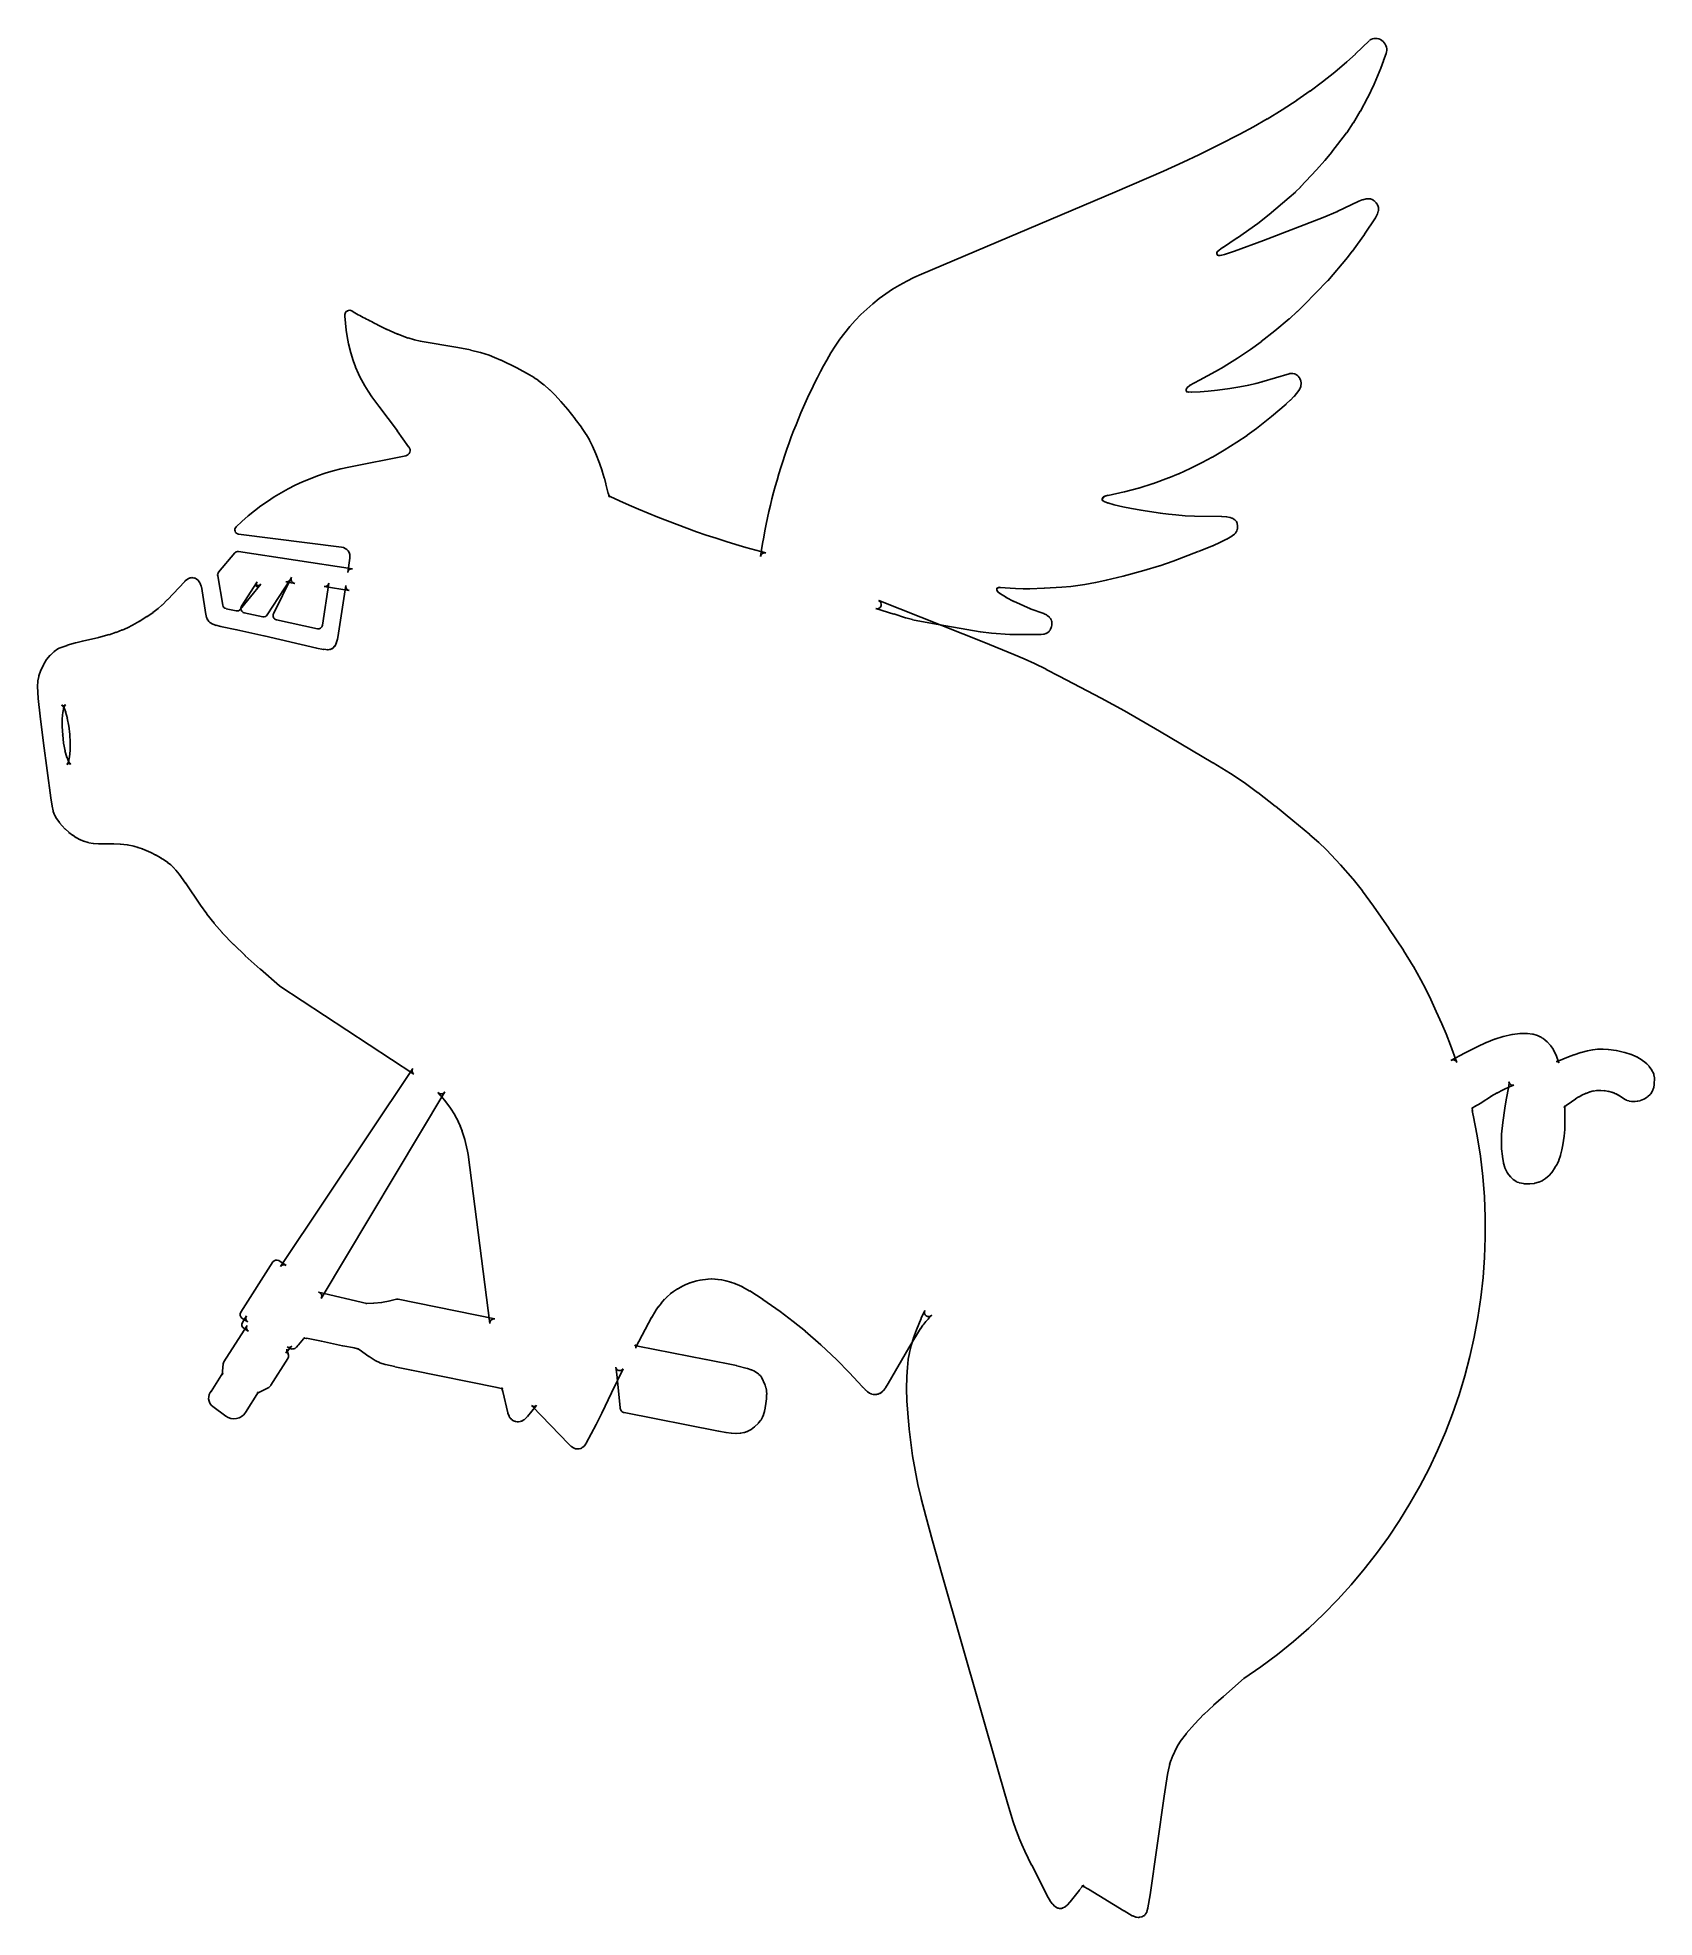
# Model space of a CAD drawing. Header units: millimetres. Extents: x -1 to 382, y -443 to 1.
import ezdxf

# ---------------------------------------------------------------- set-up
doc = ezdxf.new("R2010")
doc.units = ezdxf.units.MM
doc.header["$MEASUREMENT"] = 0
doc.layers.add('1', color=18, linetype='Continuous', true_color=0x000000)

msp = doc.modelspace()

# ---------------------------------------------------------------- linework, layer by layer
at = {"layer": '1'}
for p, q in [((310.99, -2.81), (314.38, 0.44)), ((308.95, -4.68), (311.01, -2.8)), ((317.68, -4.39), (317.03, -6.12)), ((318.26, -2.67), (317.69, -4.36)), ((303.22, -9.37), (306.13, -7.06)), ((306.11, -7.08), (308.97, -4.65)), ((317.02, -6.16), (315.45, -9.91)), ((297.19, -13.69), (300.3, -11.53)), ((300.28, -11.55), (303.24, -9.35)), ((313.89, -13.16), (312.19, -16.3)), ((315.43, -9.95), (313.92, -13.11)), ((290.13, -18.17), (293.7, -15.97)), ((293.67, -15.98), (297.21, -13.67)), ((312.16, -16.34), (310.55, -19.04)), ((278.74, -24.29), (283.71, -21.74)), ((283.69, -21.75), (286.92, -20.02)), ((286.89, -20.03), (290.15, -18.15)), ((308.92, -21.46), (305.42, -25.95)), ((310.52, -19.08), (308.96, -21.4)), ((270.27, -28.38), (274, -26.62)), ((273.99, -26.63), (278.75, -24.29)), ((305.41, -25.97), (303.78, -27.97)), ((254.08, -35.45), (265.64, -30.46)), ((265.63, -30.47), (270.29, -28.37)), ((301.78, -30.21), (298.04, -34.21)), ((303.75, -28), (301.8, -30.19)), ((208.38, -54.83), (254.08, -35.45)), ((296.81, -35.43), (295.37, -36.71)), ((298.01, -34.24), (296.85, -35.4)), ((295.36, -36.72), (290.63, -40.73)), ((306.72, -40.04), (311.81, -37.62)), ((311.85, -37.6), (312.6, -37.28)), ((312.76, -37.23), (313.53, -37.04)), ((313.72, -37.01), (314.04, -37)), ((314.22, -37.01), (314.51, -37.05)), ((314.73, -37.1), (314.98, -37.2)), ((315.18, -37.31), (315.42, -37.47)), ((315.56, -37.58), (315.8, -37.82)), ((315.9, -37.94), (316.11, -38.21)), ((316.41, -39.98), (316.23, -40.55)), ((316.24, -38.45), (316.4, -38.87)), ((316.47, -39.26), (316.45, -39.71)), ((287.9, -42.89), (283.11, -46.25)), ((290.61, -40.75), (287.95, -42.86)), ((289.26, -46.89), (303.39, -41.46)), ((303.36, -41.47), (306.76, -40.02)), ((315.77, -41.49), (313.19, -45.4)), ((316.17, -40.71), (315.82, -41.39)), ((279.61, -48.56), (278.79, -49.14)), ((283.08, -46.27), (279.58, -48.58)), ((282.4, -49.44), (289.27, -46.89)), ((311.52, -47.77), (310.29, -49.41)), ((313.17, -45.43), (311.53, -47.75)), ((278.43, -49.45), (278.24, -49.72)), ((278.34, -49.53), (278.24, -49.8)), ((278.24, -49.74), (278.35, -50.29)), ((278.24, -50), (278.47, -50.42)), ((278.24, -50.14), (278.59, -50.43)), ((278.3, -49.53), (278.25, -50.03)), ((278.89, -49.06), (278.27, -49.63)), ((278.29, -50.26), (278.75, -50.43)), ((278.49, -50.37), (279.01, -50.42)), ((278.81, -50.42), (279.46, -50.35)), ((279.33, -50.37), (280.12, -50.19)), ((280.04, -50.21), (282.43, -49.42)), ((309.11, -50.89), (304.5, -56.39)), ((310.27, -49.44), (309.12, -50.87)), ((304.44, -56.45), (298.92, -62.06)), ((298.91, -62.07), (297.28, -63.67)), ((72.02, -64.66), (72.03, -64.4)), ((72.32, -68.11), (72.03, -64.8)), ((72.57, -63.55), (72.65, -63.51)), ((295.37, -65.39), (291.97, -68.24)), ((297.24, -63.7), (295.39, -65.37)), ((72.52, -69.54), (72.33, -68.16)), ((72.87, -71.29), (72.53, -69.6)), ((79.87, -66.88), (81.9, -67.9)), ((81.85, -67.88), (84.43, -69.01)), ((84.37, -68.98), (87.02, -69.95)), ((86.95, -69.93), (88.45, -70.36)), ((88.39, -70.35), (89.88, -70.67)), ((89.84, -70.67), (98.73, -72.21)), ((288.72, -70.81), (286.21, -72.65)), ((291.95, -68.26), (288.75, -70.79)), ((73.4, -73.41), (72.88, -71.33)), ((73.95, -75.22), (73.42, -73.46)), ((74.52, -76.77), (73.97, -75.27)), ((98.75, -72.21), (101.7, -72.77)), ((101.75, -72.78), (104.02, -73.34)), ((104.1, -73.36), (106.11, -74.01)), ((106.17, -74.03), (107.41, -74.53)), ((107.44, -74.54), (108.91, -75.18)), ((108.94, -75.2), (112.65, -76.99)), ((283.12, -74.73), (279.94, -76.7)), ((286.18, -72.68), (283.16, -74.71)), ((75.25, -78.41), (74.55, -76.83)), ((75.95, -79.79), (75.27, -78.45)), ((76.74, -81.22), (75.97, -79.83)), ((112.69, -77.01), (115.64, -78.61)), ((115.69, -78.63), (116.77, -79.3)), ((116.81, -79.32), (117.7, -79.93)), ((117.75, -79.96), (119.08, -80.99)), ((274.14, -79.89), (271.81, -81.19)), ((277.93, -77.86), (274.13, -79.9)), ((279.91, -76.72), (277.95, -77.84)), ((288.9, -80.32), (295.37, -78.38)), ((295.55, -78.34), (295.89, -78.31)), ((296.18, -78.32), (296.55, -78.39)), ((296.9, -78.53), (297.21, -78.73)), ((297.44, -78.93), (297.71, -79.26)), ((297.85, -79.49), (298.03, -79.89)), ((77.5, -82.48), (76.76, -81.26)), ((78.4, -83.84), (77.52, -82.51)), ((80.01, -86.06), (78.42, -83.87)), ((119.13, -81.03), (120.43, -82.17)), ((120.48, -82.21), (121.73, -83.45)), ((121.76, -83.48), (123.08, -84.91)), ((270.97, -82.25), (271.06, -82.56)), ((271.08, -81.84), (270.98, -82.16)), ((271.02, -81.98), (270.98, -82.3)), ((270.99, -82.11), (271.01, -82.45)), ((270.99, -82.38), (271.13, -82.67)), ((270.99, -82.51), (271.22, -82.69)), ((271.19, -81.69), (271.01, -82.01)), ((271.01, -82.48), (271.18, -82.7)), ((271.02, -82.57), (271.3, -82.69)), ((271.34, -81.54), (271.08, -81.84)), ((271.09, -82.63), (271.58, -82.72)), ((271.54, -81.38), (271.23, -81.65)), ((271.42, -82.7), (272.25, -82.71)), ((271.89, -81.14), (271.45, -81.45)), ((272.19, -82.71), (274.29, -82.63)), ((274.26, -82.63), (276.22, -82.5)), ((276.18, -82.5), (278.42, -82.26)), ((278.4, -82.26), (281.35, -81.87)), ((281.32, -81.87), (283.68, -81.49)), ((283.65, -81.49), (285.81, -81.08)), ((285.77, -81.08), (287.47, -80.7)), ((287.44, -80.71), (288.94, -80.31)), ((296.48, -83.77), (295.65, -84.6)), ((297.09, -83.09), (296.52, -83.73)), ((297.56, -82.45), (297.15, -83.01)), ((297.86, -81.93), (297.63, -82.35)), ((298.07, -81.39), (297.93, -81.78)), ((298.11, -80.16), (298.16, -80.54)), ((298.17, -80.8), (298.12, -81.17)), ((84.43, -91.88), (80.02, -86.08)), ((123.1, -84.94), (124.71, -86.83)), ((124.73, -86.86), (126.48, -89.07)), ((291.13, -88.51), (287.62, -91.31)), ((294.62, -85.54), (291.15, -88.49)), ((295.62, -84.63), (294.65, -85.52)), ((87.09, -95.64), (84.41, -91.85)), ((126.5, -89.09), (127.96, -91.05)), ((127.99, -91.09), (129.1, -92.76)), ((129.14, -92.81), (129.85, -94.04)), ((285.38, -92.97), (282.98, -94.58)), ((287.59, -91.34), (285.41, -92.94)), ((129.89, -94.1), (130.56, -95.47)), ((130.58, -95.52), (131.34, -97.3)), ((131.36, -97.33), (132.2, -99.52)), ((279.97, -96.47), (277.18, -98.09)), ((282.95, -94.6), (280, -96.45)), ((72.96, -100.49), (86.41, -97.78)), ((132.21, -99.55), (132.85, -101.36)), ((132.86, -101.39), (133.37, -103.01)), ((269.2, -102.02), (266.88, -102.99)), ((271.93, -100.76), (269.23, -102.01)), ((274.75, -99.38), (271.95, -100.75)), ((277.14, -98.11), (274.77, -99.37)), ((133.38, -103.05), (133.76, -104.45)), ((133.77, -104.48), (134.3, -106.69)), ((134.28, -106.63), (134.49, -107.28)), ((256.36, -106.31), (252.51, -107.14)), ((259.75, -105.42), (256.4, -106.3)), ((263.18, -104.34), (259.79, -105.4)), ((266.84, -103), (263.23, -104.32)), ((134.43, -107.14), (134.57, -107.43)), ((134.44, -107.27), (134.65, -107.43)), ((134.45, -107.32), (134.74, -107.45)), ((134.46, -107.25), (134.62, -107.45)), ((251.31, -107.64), (251.11, -108.07)), ((251.18, -107.85), (251.12, -108.15)), ((251.12, -108.03), (251.18, -108.32)), ((251.12, -108.12), (251.23, -108.38)), ((251.13, -108.2), (251.28, -108.42)), ((251.14, -107.95), (251.14, -108.23)), ((251.16, -108.27), (251.35, -108.46)), ((251.17, -108.32), (251.76, -108.67)), ((251.49, -107.47), (251.18, -107.85)), ((251.67, -107.37), (251.32, -107.64)), ((251.94, -107.28), (251.47, -107.49)), ((251.6, -108.59), (252.56, -108.96)), ((252.56, -107.13), (251.79, -107.33)), ((252.48, -108.93), (253.98, -109.36)), ((253.94, -109.34), (256.01, -109.84)), ((255.98, -109.83), (258.09, -110.26)), ((258.06, -110.25), (260.31, -110.63)), ((260.29, -110.63), (264.88, -111.33)), ((264.87, -111.33), (266.82, -111.59)), ((266.79, -111.58), (268.58, -111.77)), ((268.55, -111.77), (270.75, -111.94)), ((270.72, -111.94), (272.99, -112.05)), ((272.95, -112.05), (279.36, -112.16)), ((279.41, -112.16), (280.49, -112.24)), ((280.58, -112.25), (281.29, -112.37)), ((281.42, -112.41), (281.82, -112.53)), ((281.99, -112.6), (282.26, -112.75)), ((282.46, -112.9), (282.65, -113.07)), ((282.86, -113.34), (282.98, -113.57)), ((283.06, -115.2), (282.96, -115.52)), ((283.08, -113.89), (283.14, -114.28)), ((283.15, -114.49), (283.11, -114.96)), ((71.23, -119.4), (46.86, -116.31)), ((277.22, -119.06), (273.89, -120.43)), ((279.07, -118.22), (277.26, -119.05)), ((280.51, -117.5), (279.1, -118.21)), ((281.79, -116.77), (280.57, -117.47)), ((282.43, -116.28), (281.9, -116.69)), ((282.83, -115.78), (282.64, -116.06)), ((42.15, -125.33), (45.96, -120.76)), ((46.88, -120.42), (73.82, -124.5)), ((72.68, -125.34), (73.19, -122)), ((264.71, -123.78), (260.99, -124.89)), ((267.89, -122.69), (264.74, -123.77)), ((273.86, -120.44), (267.92, -122.68)), ((30.06, -131.82), (34.15, -127.48)), ((34.25, -127.38), (34.76, -126.97)), ((34.95, -126.85), (35.19, -126.74)), ((35.41, -126.66), (35.63, -126.62)), ((36.03, -126.61), (36.4, -126.68)), ((36.82, -126.86), (37.16, -127.12)), ((37.38, -127.35), (37.69, -127.79)), ((37.8, -128), (38.03, -128.57)), ((38.08, -128.73), (38.27, -129.64)), ((43.14, -133.12), (41.93, -126.14)), ((52.1, -128.11), (47.26, -134.1)), ((47.59, -133.36), (51.28, -127.59)), ((51.5, -128.9), (50.7, -128.26)), ((59.02, -127.17), (53.66, -135.41)), ((55.13, -135.12), (59.41, -126.5)), ((60.15, -127.94), (58.03, -127.61)), ((68.22, -127.88), (66.71, -137.84)), ((73.04, -129.62), (67.08, -128.72)), ((70.5, -139.72), (72.21, -128.48)), ((226.83, -128.88), (226.35, -129.06)), ((241.57, -128.87), (237.45, -129.1)), ((243.68, -128.67), (241.61, -128.87)), ((246.99, -128.19), (243.73, -128.66)), ((249.57, -127.74), (247.01, -128.19)), ((252.05, -127.22), (249.6, -127.74)), ((256.06, -126.24), (252.08, -127.22)), ((260.97, -124.9), (256.09, -126.23)), ((27.77, -133.95), (28.82, -133.03)), ((28.79, -133.07), (30.09, -131.79)), ((38.28, -129.69), (39.15, -135.32)), ((198.26, -132.02), (223.13, -141.88)), ((226.41, -129.01), (226.15, -129.33)), ((226.31, -129.04), (226.19, -129.41)), ((226.58, -128.93), (226.2, -129.2)), ((226.21, -129.34), (226.3, -129.79)), ((226.22, -129.56), (226.41, -129.95)), ((226.24, -129.11), (226.23, -129.57)), ((226.27, -129.74), (226.59, -130.1)), ((226.45, -129.97), (226.91, -130.34)), ((227.07, -128.89), (226.58, -128.94)), ((226.81, -130.27), (228.49, -131.31)), ((230.59, -129.15), (226.9, -128.89)), ((228.42, -131.27), (230.2, -132.2)), ((230.16, -132.18), (234.16, -134)), ((232.47, -129.22), (230.63, -129.15)), ((233.94, -129.22), (232.5, -129.22)), ((237.43, -129.1), (233.98, -129.22)), ((21.75, -137.86), (23.41, -136.92)), ((23.37, -136.94), (25.2, -135.8)), ((25.17, -135.82), (26.66, -134.81)), ((26.61, -134.84), (27.82, -133.91)), ((39.14, -135.25), (39.32, -136.04)), ((39.28, -135.91), (39.52, -136.53)), ((39.42, -136.35), (39.82, -136.98)), ((39.66, -136.79), (40.23, -137.32)), ((40.05, -137.18), (40.79, -137.61)), ((40.64, -137.54), (41.6, -137.89)), ((46.27, -134.45), (43.91, -133.93)), ((52.61, -135.84), (48.22, -134.88)), ((65.51, -138.67), (55.81, -136.54)), ((201.86, -135.19), (197.6, -133.91)), ((204.6, -136.1), (201.84, -135.18)), ((206.23, -136.52), (204.67, -136.12)), ((211, -137.44), (206.29, -136.54)), ((222.29, -139.39), (211.02, -137.44)), ((234.07, -133.97), (237.29, -135.1)), ((237.42, -135.15), (237.94, -135.42)), ((238.09, -135.51), (238.46, -135.8)), ((238.62, -135.96), (238.86, -136.25)), ((239.02, -136.51), (239.15, -136.84)), ((239.22, -137.17), (239.23, -137.53)), ((6.36, -142.59), (8.31, -142)), ((8.36, -141.99), (9.94, -141.59)), ((9.97, -141.58), (13.84, -140.75)), ((13.78, -140.77), (16.28, -140.07)), ((16.23, -140.09), (17.93, -139.52)), ((17.89, -139.53), (19.38, -138.97)), ((19.33, -138.98), (20.63, -138.42)), ((20.58, -138.45), (21.8, -137.84)), ((41.5, -137.86), (42.64, -138.15)), ((42.6, -138.14), (46.49, -138.93)), ((46.5, -138.93), (52.88, -140.32)), ((52.9, -140.32), (65.35, -143.26)), ((69.7, -142.69), (70.04, -141.91)), ((69.99, -142.05), (70.24, -141.11)), ((70.23, -141.18), (70.51, -139.69)), ((224.94, -139.71), (222.34, -139.4)), ((223.13, -141.88), (230.23, -144.75)), ((229.29, -140.03), (224.98, -139.71)), ((235.72, -140.07), (229.36, -140.03)), ((236.58, -140.05), (235.76, -140.07)), ((237.24, -139.97), (236.68, -140.04)), ((237.8, -139.81), (237.4, -139.93)), ((238.33, -139.52), (238.05, -139.7)), ((238.79, -138.99), (238.6, -139.26)), ((239.07, -138.37), (238.91, -138.78)), ((239.21, -137.78), (239.13, -138.2)), ((0.88, -146.92), (1.48, -145.97)), ((1.55, -145.87), (2.27, -145)), ((2.36, -144.91), (3.18, -144.14)), ((3.27, -144.07), (4.16, -143.42)), ((4.41, -143.29), (6.32, -142.6)), ((65.3, -143.25), (66.99, -143.55)), ((66.88, -143.54), (68.13, -143.63)), ((67.92, -143.63), (68.7, -143.53)), ((68.44, -143.6), (69.1, -143.31)), ((68.92, -143.41), (69.26, -143.17)), ((69.13, -143.29), (69.67, -142.74)), ((69.55, -142.88), (69.8, -142.53)), ((230.25, -144.76), (232.69, -145.81)), ((232.71, -145.82), (235.1, -146.92)), ((-0.59, -150.96), (-0.4, -149.97)), ((-0.36, -149.82), (0.13, -148.48)), ((0.17, -148.38), (0.83, -147.02)), ((235.12, -146.93), (237.86, -148.27)), ((237.87, -148.28), (240.95, -149.85)), ((240.96, -149.85), (250.87, -155.08)), ((-0.66, -152.23), (-0.61, -151.11)), ((-0.62, -153.64), (-0.66, -152.31)), ((-0.51, -155.17), (-0.62, -153.68)), ((-0.07, -159.35), (-0.51, -155.2)), ((250.88, -155.08), (256.4, -158.11)), ((0.73, -165.7), (-0.06, -159.37)), ((5.51, -157.01), (5.02, -156.78)), ((5.61, -157.4), (5.1, -156.66)), ((5.18, -159.93), (5.16, -161.84)), ((5.33, -158.37), (5.18, -160.01)), ((5.58, -157.21), (5.31, -158.48)), ((5.89, -156.59), (5.51, -157.41)), ((6, -158.42), (5.51, -157.21)), ((5.99, -156.7), (5.54, -157)), ((6.39, -159.91), (5.96, -158.31)), ((6.72, -161.7), (6.37, -159.83)), ((256.42, -158.12), (264.64, -162.87)), ((5.16, -161.77), (5.27, -163.8)), ((5.27, -163.74), (5.5, -165.76)), ((6.94, -163.66), (6.71, -161.64)), ((7.05, -165.63), (6.94, -163.6)), ((264.65, -162.88), (277.32, -170.36)), ((2.46, -178.65), (0.73, -165.71)), ((5.49, -165.7), (5.84, -167.57)), ((5.82, -167.49), (6.25, -169.09)), ((6.88, -169.03), (7.03, -167.39)), ((7.03, -167.47), (7.05, -165.56)), ((6.22, -168.98), (6.7, -170.19)), ((6.22, -170.71), (6.67, -170.4)), ((6.32, -170.81), (6.7, -169.99)), ((6.6, -170), (7.11, -170.74)), ((6.63, -170.19), (6.9, -168.92)), ((6.7, -170.39), (7.19, -170.62)), ((277.34, -170.37), (281.47, -172.91)), ((281.5, -172.93), (284.67, -175.04)), ((284.7, -175.06), (287.88, -177.37)), ((287.91, -177.39), (292.07, -180.64)), ((2.76, -180.59), (2.46, -178.68)), ((3.02, -181.76), (2.78, -180.65)), ((3.34, -182.68), (3.06, -181.88)), ((292.09, -180.65), (296.23, -184)), ((3.82, -183.55), (3.42, -182.84)), ((4.5, -184.49), (3.88, -183.65)), ((5.13, -185.25), (4.54, -184.55)), ((5.89, -186.03), (5.18, -185.3)), ((6.71, -186.77), (5.94, -186.08)), ((296.24, -184.01), (300.24, -187.35)), ((7.59, -187.45), (6.76, -186.81)), ((8.39, -188), (7.65, -187.5)), ((9.26, -188.48), (8.46, -188.04)), ((10.16, -188.88), (9.34, -188.52)), ((11.28, -189.25), (10.26, -188.92)), ((12.47, -189.45), (11.42, -189.28)), ((13.75, -189.52), (12.59, -189.47)), ((17.36, -189.52), (13.79, -189.52)), ((18.92, -189.59), (17.32, -189.52)), ((20.6, -189.78), (18.85, -189.58)), ((22.16, -190.11), (20.51, -189.76)), ((23.1, -190.38), (22.09, -190.09)), ((24.12, -190.73), (23.05, -190.36)), ((25.05, -191.11), (24.07, -190.71)), ((26.16, -191.61), (25.01, -191.09)), ((300.26, -187.37), (302.37, -189.21)), ((302.4, -189.24), (304.12, -190.9)), ((304.16, -190.93), (307.48, -194.47)), ((27.27, -192.17), (26.13, -191.6)), ((28.45, -192.83), (27.24, -192.15)), ((29.37, -193.4), (28.41, -192.81)), ((30.15, -193.95), (29.32, -193.37)), ((30.83, -194.51), (30.09, -193.91)), ((31.46, -195.11), (30.77, -194.45)), ((32.11, -195.83), (31.41, -195.06)), ((307.5, -194.49), (310.42, -197.81)), ((32.84, -196.73), (32.07, -195.79)), ((34.35, -198.8), (32.8, -196.69)), ((37.89, -204), (34.33, -198.77)), ((310.45, -197.85), (312.69, -200.66)), ((39.37, -206.1), (37.9, -204.02)), ((312.71, -200.69), (315.31, -204.25)), ((315.32, -204.27), (318.93, -209.49)), ((41.07, -208.29), (39.4, -206.14)), ((42.99, -210.5), (41.1, -208.33)), ((45.7, -213.31), (43.02, -210.54)), ((318.95, -209.51), (322.37, -214.69)), ((48.45, -215.95), (45.72, -213.34)), ((52, -219.18), (48.47, -215.97)), ((322.39, -214.72), (324.71, -218.47)), ((56.56, -223.12), (52.02, -219.19)), ((324.73, -218.51), (326.51, -221.66)), ((326.52, -221.7), (327.64, -223.87)), ((88.36, -244), (56.66, -223.2)), ((327.65, -223.89), (328.83, -226.31)), ((328.83, -226.32), (330.14, -229.15)), ((330.15, -229.16), (331.44, -232.07)), ((331.44, -232.09), (332.44, -234.45)), ((332.45, -234.47), (333.49, -237.1)), ((343.98, -235.72), (345.96, -235.1)), ((346.04, -235.08), (348.04, -234.63)), ((348.13, -234.61), (349.91, -234.38)), ((349.99, -234.37), (350.8, -234.33)), ((350.86, -234.33), (351.58, -234.34)), ((351.69, -234.34), (352.9, -234.5)), ((353.07, -234.54), (354.11, -234.86)), ((354.24, -234.91), (354.72, -235.13)), ((354.81, -235.18), (355.3, -235.47)), ((355.38, -235.53), (355.82, -235.85)), ((333.5, -237.13), (334.99, -241.26)), ((333.58, -240.72), (336.78, -239.01)), ((336.8, -239), (339.77, -237.51)), ((339.8, -237.49), (341.95, -236.51)), ((342, -236.49), (343.91, -235.74)), ((355.89, -235.91), (356.34, -236.31)), ((356.42, -236.38), (357.14, -237.18)), ((357.23, -237.29), (357.77, -238.08)), ((357.84, -238.21), (358.42, -239.42)), ((358.46, -239.5), (359.14, -241.31)), ((358.75, -240.95), (361.41, -239.88)), ((361.44, -239.87), (362.7, -239.4)), ((362.74, -239.39), (364.35, -238.86)), ((364.4, -238.85), (365.88, -238.45)), ((365.94, -238.43), (367.07, -238.21)), ((367.16, -238.2), (368.25, -238.08)), ((368.34, -238.07), (369.54, -238.06)), ((369.62, -238.06), (370.78, -238.14)), ((370.85, -238.15), (372.67, -238.41)), ((372.74, -238.42), (374.66, -238.84)), ((374.74, -238.86), (376.22, -239.31)), ((376.33, -239.35), (377.49, -239.87)), ((377.6, -239.92), (378.83, -240.66)), ((56.76, -289.48), (88.07, -242.61)), ((358.48, -241), (358.88, -240.9)), ((358.53, -240.96), (358.78, -240.97)), ((358.88, -241.03), (359.02, -241.12)), ((359.06, -241.14), (359.18, -241.34)), ((378.92, -240.72), (379.43, -241.11)), ((379.5, -241.16), (379.95, -241.57)), ((380.02, -241.64), (380.45, -242.1)), ((380.51, -242.18), (380.92, -242.72)), ((380.98, -242.81), (381.31, -243.35)), ((381.38, -243.48), (381.56, -243.9)), ((381.63, -244.16), (381.72, -244.83)), ((95.64, -248.17), (66.42, -297.01)), ((95.65, -250.21), (94.02, -248.3)), ((344.5, -248.41), (343.11, -249.22)), ((345.95, -247.68), (344.45, -248.44)), ((347.65, -246.88), (345.92, -247.69)), ((346.66, -250.06), (347.28, -246.85)), ((347.27, -246.96), (347.36, -245.83)), ((347.37, -246.08), (347.32, -245.79)), ((348.45, -246.55), (347.61, -246.9)), ((347.96, -246.57), (347.87, -246.53)), ((348.42, -246.58), (348.26, -246.61)), ((365.56, -248.51), (364.38, -249.04)), ((366.52, -248.16), (365.5, -248.54)), ((367.33, -247.96), (366.43, -248.19)), ((368.13, -247.86), (367.22, -247.98)), ((369.03, -247.83), (368.03, -247.87)), ((369.92, -247.89), (368.93, -247.83)), ((370.88, -248.05), (369.83, -247.88)), ((371.8, -248.29), (370.79, -248.03)), ((372.31, -248.47), (371.72, -248.27)), ((372.8, -248.7), (372.23, -248.44)), ((373.32, -249.01), (372.72, -248.66)), ((380.71, -248.79), (380.2, -249.27)), ((381.21, -248.11), (380.86, -248.62)), ((381.54, -247.32), (381.31, -247.9)), ((381.7, -246.43), (381.59, -247.12)), ((381.73, -244.98), (381.71, -246.29)), ((97.05, -252.09), (95.61, -250.16)), ((98, -253.57), (97.01, -252.04)), ((338.77, -251.9), (338.6, -252.11)), ((338.72, -251.91), (338.6, -252.17)), ((338.67, -251.95), (338.62, -252.21)), ((338.64, -251.97), (338.68, -252.74)), ((338.88, -251.82), (338.65, -252.03)), ((338.66, -252.59), (338.89, -253.73)), ((339.19, -251.63), (338.75, -251.92)), ((340.66, -250.84), (339.12, -251.67)), ((343.16, -249.19), (340.74, -250.79)), ((345.89, -255.42), (346.33, -252.05)), ((346.33, -252.02), (346.65, -250.09)), ((360.73, -251.48), (360.38, -251.89)), ((360.58, -251.5), (360.47, -251.91)), ((360.51, -251.65), (360.51, -257)), ((361.15, -251.17), (360.58, -251.62)), ((363.11, -249.79), (361.11, -251.2)), ((363.8, -249.35), (363.07, -249.82)), ((364.45, -249.01), (363.74, -249.39)), ((374.58, -249.84), (373.27, -248.98)), ((375.14, -250.12), (374.69, -249.91)), ((375.7, -250.31), (375.27, -250.17)), ((376.33, -250.43), (375.84, -250.34)), ((377.01, -250.46), (376.46, -250.44)), ((377.65, -250.4), (377.15, -250.45)), ((378.31, -250.25), (377.79, -250.38)), ((379.21, -249.89), (378.45, -250.21)), ((380.04, -249.39), (379.35, -249.82)), ((98.86, -255.27), (97.95, -253.49)), ((99.33, -256.34), (98.83, -255.21)), ((99.72, -257.36), (99.31, -256.31)), ((100.39, -259.46), (99.7, -257.3)), ((345.59, -258.17), (345.88, -255.44)), ((360.51, -257.04), (360.48, -257.86)), ((100.95, -261.85), (100.37, -259.39)), ((101.15, -263.01), (100.94, -261.79)), ((345.54, -259.81), (345.59, -258.25)), ((345.6, -261.6), (345.54, -259.87)), ((345.77, -263.36), (345.6, -261.66)), ((359.83, -261.9), (359.51, -263.17)), ((360.07, -260.72), (359.85, -261.85)), ((360.4, -258.66), (360.08, -260.69)), ((360.48, -257.93), (360.41, -258.6)), ((106.32, -302.95), (101.14, -262.97)), ((346.02, -264.92), (345.77, -263.42)), ((346.33, -266.07), (346.04, -265.02)), ((346.81, -267.07), (346.4, -266.25)), ((358.18, -266.12), (357.45, -267.21)), ((358.72, -265.23), (358.21, -266.08)), ((359.1, -264.37), (358.78, -265.11)), ((359.49, -263.24), (359.14, -264.29)), ((347.25, -267.7), (346.89, -267.2)), ((347.77, -268.31), (347.3, -267.77)), ((348.24, -268.78), (347.82, -268.38)), ((348.71, -269.16), (348.32, -268.86)), ((349.16, -269.42), (348.83, -269.24)), ((349.66, -269.63), (349.28, -269.48)), ((350.79, -269.87), (349.83, -269.68)), ((352.1, -269.95), (350.93, -269.89)), ((353.27, -269.81), (352.29, -269.94)), ((354.31, -269.53), (353.42, -269.78)), ((355.15, -269.17), (354.43, -269.48)), ((355.94, -268.68), (355.28, -269.1)), ((356.73, -268.03), (356.05, -268.6)), ((357.38, -267.31), (356.84, -267.92)), ((47.38, -300.27), (54.98, -288.37)), ((56.36, -288.06), (58.13, -289.19)), ((153.69, -293.31), (152.62, -293.75)), ((154.44, -293.05), (153.63, -293.33)), ((155.24, -292.83), (154.37, -293.07)), ((156.06, -292.66), (155.17, -292.84)), ((157.9, -292.44), (155.98, -292.67)), ((158.81, -292.4), (157.82, -292.44)), ((159.61, -292.43), (158.74, -292.4)), ((160.32, -292.5), (159.54, -292.42)), ((161.18, -292.64), (160.25, -292.49)), ((162.17, -292.87), (161.12, -292.63)), ((163.29, -293.19), (162.12, -292.86)), ((164.24, -293.51), (163.24, -293.17)), ((65.79, -295.52), (77.19, -298.19)), ((80.65, -297.95), (82.73, -297.59)), ((82.64, -297.61), (84.19, -297.2)), ((84.65, -297.18), (107.51, -301.85)), ((147.63, -297.21), (146.83, -298.13)), ((148.36, -296.48), (147.59, -297.25)), ((149.01, -295.9), (148.31, -296.52)), ((149.76, -295.33), (148.95, -295.95)), ((150.65, -294.77), (149.7, -295.38)), ((151.6, -294.24), (150.59, -294.8)), ((152.67, -293.73), (151.55, -294.27)), ((165.21, -293.9), (164.19, -293.49)), ((166.04, -294.28), (165.17, -293.88)), ((167.82, -295.25), (165.98, -294.25)), ((170.93, -297.28), (167.75, -295.22)), ((174.98, -300.12), (170.9, -297.26)), ((49.07, -302.53), (47.68, -301.65)), ((47.78, -302.68), (48.76, -301.15)), ((76.95, -298.17), (78.83, -298.14)), ((78.75, -298.14), (80.72, -297.94)), ((144.52, -301.54), (140.86, -308.55)), ((145.53, -299.86), (144.5, -301.59)), ((146.14, -299.01), (145.48, -299.93)), ((146.86, -298.1), (146.12, -299.04)), ((178.07, -302.44), (174.95, -300.1)), ((207.19, -304.41), (208.3, -301.72)), ((208.32, -301.67), (209.18, -299.87)), ((43.38, -311.98), (48.88, -303.38)), ((49.18, -304.76), (48.09, -304.06)), ((62.25, -306.53), (61.05, -308.01)), ((62.55, -306.26), (62.17, -306.63)), ((63.02, -306.44), (62.24, -306.38)), ((62.49, -306.37), (62.27, -306.41)), ((62.54, -306.32), (62.3, -306.43)), ((66.48, -307.11), (62.91, -306.43)), ((180.93, -304.77), (178.04, -302.42)), ((184.59, -307.98), (180.9, -304.75)), ((208.17, -304.11), (205.42, -308.72)), ((205.93, -308.12), (206.46, -306.4)), ((206.47, -306.35), (207.18, -304.45)), ((208.69, -303.36), (208.13, -304.16)), ((59.22, -308.53), (58.06, -309.92)), ((58.26, -309.01), (58.65, -310.43)), ((59.07, -308.85), (58.35, -308.48)), ((59.05, -308.57), (58.96, -308.59)), ((59.44, -308.32), (59.17, -308.59)), ((59.71, -308.96), (59.58, -308.97)), ((60.34, -308.72), (60.18, -308.82)), ((61, -308.07), (60.55, -308.55)), ((71.49, -308.18), (66.46, -307.1)), ((74.27, -308.71), (71.51, -308.18)), ((75.01, -308.9), (74.2, -308.69)), ((75.27, -309.02), (74.89, -308.86)), ((75.49, -309.15), (75.15, -308.96)), ((77.69, -310.71), (75.41, -309.1)), ((79.19, -311.69), (77.72, -310.72)), ((140.56, -308.01), (140.81, -308.17)), ((140.64, -308.08), (140.99, -308.22)), ((140.65, -308.04), (140.8, -308.22)), ((140.92, -308.42), (140.79, -308.78)), ((140.84, -308.29), (140.87, -308.53)), ((140.88, -308.18), (141.38, -308.31)), ((141.32, -308.29), (157.42, -311.41)), ((188.39, -311.55), (184.56, -307.95)), ((205.42, -308.71), (200.53, -317.12)), ((205.26, -311.39), (205.52, -309.83)), ((205.54, -309.76), (205.91, -308.19)), ((40.36, -319.02), (43.18, -314.6)), ((43.03, -315.06), (43.23, -312.44)), ((58.53, -311.23), (54.52, -317.51)), ((80.19, -312.17), (79.31, -311.76)), ((81.56, -312.6), (80.32, -312.22)), ((83.82, -313.13), (81.62, -312.62)), ((87.75, -313.97), (83.85, -313.14)), ((108.02, -318.08), (87.76, -313.97)), ((137.8, -313.61), (135.11, -319.32)), ((136.33, -314.98), (136.08, -313.28)), ((136.31, -313.78), (136.24, -313.71)), ((137.1, -322.87), (136.32, -314.93)), ((137.78, -313.68), (137.67, -313.81)), ((157.43, -311.41), (164.66, -312.9)), ((164.71, -312.91), (167.17, -313.54)), ((167.26, -313.57), (168.1, -313.88)), ((168.2, -313.92), (168.87, -314.24)), ((168.98, -314.31), (169.83, -314.87)), ((169.95, -314.97), (170.23, -315.22)), ((170.34, -315.34), (170.53, -315.59)), ((191.32, -314.51), (188.36, -311.53)), ((194.45, -317.94), (191.29, -314.48)), ((204.88, -318.31), (204.93, -315.53)), ((204.93, -315.49), (205.06, -313.36)), ((205.06, -313.31), (205.25, -311.45)), ((51.62, -319.09), (48.5, -323.98)), ((53.87, -318.14), (51.22, -319.45)), ((54.41, -317.64), (54.16, -317.92)), ((109.33, -318.38), (108, -318.08)), ((109.25, -318.49), (109.04, -318.09)), ((109.31, -318.41), (109.16, -318.29)), ((109.39, -318.42), (109.16, -318.33)), ((109.38, -319.04), (109.17, -318.28)), ((110.56, -324.04), (109.37, -319.01)), ((135.11, -319.33), (132.81, -324.1)), ((170.65, -315.79), (171.36, -317.36)), ((171.4, -317.48), (171.6, -318.11)), ((171.63, -318.22), (171.73, -318.78)), ((171.77, -319.72), (171.72, -320.7)), ((171.75, -318.93), (171.78, -319.63)), ((195.14, -318.64), (194.48, -317.96)), ((195.55, -319), (195.2, -318.7)), ((195.99, -319.31), (195.64, -319.07)), ((196.46, -319.54), (196.13, -319.39)), ((196.99, -319.69), (196.64, -319.6)), ((197.77, -319.7), (197.27, -319.72)), ((198.56, -319.44), (198.11, -319.63)), ((199.25, -318.93), (198.81, -319.29)), ((199.81, -318.26), (199.39, -318.78)), ((200.52, -317.15), (199.87, -318.17)), ((204.95, -321.14), (204.88, -318.36)), ((43.86, -324.84), (40.78, -322.56)), ((110.84, -324.83), (110.59, -324.16)), ((117.24, -322.36), (115.17, -324.9)), ((116.44, -322.56), (116.13, -322.32)), ((124.98, -331.47), (116.34, -322.48)), ((116.78, -322.53), (116.68, -322.54)), ((117.36, -322.25), (117.17, -322.44)), ((132.8, -324.11), (131.46, -326.78)), ((137.18, -323.21), (137.13, -323.05)), ((137.72, -323.86), (137.6, -323.78)), ((160.4, -328.42), (138.07, -324)), ((171.25, -323.76), (171.05, -324.43)), ((171.43, -322.94), (171.27, -323.69)), ((171.6, -321.86), (171.44, -322.88)), ((171.72, -320.75), (171.61, -321.81)), ((205.14, -324.14), (204.95, -321.18)), ((205.48, -327.87), (205.14, -324.17)), ((111.11, -325.28), (110.96, -325.05)), ((111.44, -325.62), (111.24, -325.43)), ((112.01, -325.99), (111.66, -325.79)), ((112.79, -326.16), (112.35, -326.1)), ((113.51, -326.1), (113.09, -326.16)), ((114.22, -325.78), (113.83, -325.99)), ((114.7, -325.4), (114.39, -325.67)), ((115.12, -324.96), (114.78, -325.32)), ((131.45, -326.8), (129.1, -331.24)), ((162.15, -328.73), (160.42, -328.42)), ((163.41, -328.87), (162.21, -328.74)), ((164.45, -328.91), (163.49, -328.88)), ((165.54, -328.86), (164.53, -328.91)), ((166.4, -328.73), (165.64, -328.85)), ((167.15, -328.5), (166.56, -328.69)), ((167.96, -328.07), (167.33, -328.42)), ((168.88, -327.35), (168.09, -327.98)), ((169.76, -326.54), (168.94, -327.3)), ((170.35, -325.83), (169.86, -326.43)), ((170.72, -325.2), (170.44, -325.7)), ((171.01, -324.53), (170.78, -325.09)), ((205.85, -331.08), (205.48, -327.89)), ((125.49, -331.93), (125.03, -331.51)), ((125.92, -332.23), (125.59, -332.01)), ((126.42, -332.47), (126.08, -332.33)), ((127.03, -332.59), (126.7, -332.55)), ((127.8, -332.45), (127.4, -332.56)), ((128.49, -332.02), (128.15, -332.28)), ((129.02, -331.36), (128.69, -331.82)), ((206.29, -334.19), (205.85, -331.1)), ((206.88, -337.58), (206.3, -334.22)), ((207.55, -340.96), (206.88, -337.6)), ((208.31, -344.26), (207.56, -340.99)), ((209.4, -348.48), (208.32, -344.29)), ((210.98, -354.29), (209.4, -348.49)), ((213.26, -362.41), (210.98, -354.3)), ((226.74, -409.47), (213.26, -362.41)), ((279.79, -391.08), (277.46, -393.15)), ((284.73, -386.8), (279.78, -391.09)), ((275.2, -395.32), (272.92, -397.67)), ((277.49, -393.13), (275.17, -395.34)), ((271.03, -399.85), (269.6, -401.75)), ((272.96, -397.63), (270.99, -399.9)), ((268.71, -403.22), (267.8, -405.16)), ((269.12, -402.51), (268.67, -403.29)), ((269.64, -401.69), (269.09, -402.56)), ((266.86, -408.08), (266.58, -409.58)), ((267.09, -407.14), (266.85, -408.13)), ((267.37, -406.26), (267.07, -407.21)), ((267.83, -405.1), (267.34, -406.33)), ((228.81, -416.59), (226.74, -409.47)), ((266.59, -409.55), (265.8, -414.69)), ((230.08, -420.74), (228.82, -416.6)), ((265.8, -414.68), (262.47, -437.97)), ((230.68, -422.54), (230.09, -420.76)), ((231.38, -424.41), (230.69, -422.57)), ((232.08, -426.08), (231.39, -424.45)), ((232.82, -427.7), (232.09, -426.12)), ((234.44, -430.97), (232.84, -427.72)), ((238.2, -438.35), (234.45, -430.98)), ((238.71, -439.25), (238.22, -438.39)), ((239.33, -440.1), (238.77, -439.35)), ((243.49, -439.74), (242.95, -440.35)), ((245.72, -436.88), (243.53, -439.69)), ((246.38, -436.11), (245.7, -436.91)), ((246.79, -435.76), (246.27, -436.22)), ((246.57, -435.94), (246.29, -435.87)), ((246.77, -436.05), (246.41, -435.89)), ((246.6, -435.9), (246.41, -435.91)), ((246.74, -435.83), (246.53, -435.92)), ((247.89, -436.67), (246.69, -436.01)), ((256.27, -441.81), (247.85, -436.65)), ((262.46, -437.99), (261.93, -441.11)), ((239.88, -440.66), (239.43, -440.21)), ((240.51, -441.06), (240.09, -440.81)), ((241.04, -441.21), (240.82, -441.17)), ((241.5, -441.22), (241.31, -441.23)), ((242.24, -440.94), (241.84, -441.12)), ((242.86, -440.44), (242.47, -440.78)), ((258.25, -442.95), (256.3, -441.82)), ((258.91, -443.23), (258.38, -443.01)), ((259.64, -443.34), (259.2, -443.3)), ((260.42, -443.22), (259.93, -443.32)), ((260.9, -443.01), (260.68, -443.13)), ((261.24, -442.75), (261.1, -442.88)), ((261.65, -442.13), (261.48, -442.45)), ((261.91, -441.2), (261.72, -441.92))]:
    msp.add_line(p, q, dxfattribs=at)
at = {"layer": '1', "extrusion": (0, 0, -1)}
for centre, radius, start, end in [((-315.08, -0.28), 1, 46.1584, 64.6813), ((-315.78, -1.76), 2.64, 64.6813, 200.8029), ((-316.74, -4.04), 1, 198.8223, 200.4005), ((-316.1, -5.77), 1, 200.4005, 202.7477), ((-313.01, -12.68), 1, 205.5788, 208.4465), ((-314.52, -9.52), 1, 202.7477, 205.5788), ((-311.31, -15.83), 1, 208.4465, 211.0068), ((-308.13, -20.84), 1, 213.8255, 217.8916), ((-309.69, -18.52), 1, 211.0068, 213.8255), ((-304.64, -25.34), 1, 217.8916, 219.2889), ((-301.05, -29.53), 1, 221.5832, 223.1125), ((-303, -27.34), 1, 219.2889, 221.5832), ((-296.14, -34.69), 1, 225.2329, 228.3424), ((-297.31, -33.53), 1, 223.1125, 225.2329), ((-294.71, -35.96), 1, 228.3424, 229.7004), ((-312.24, -38.52), 1, 64.5223, 66.954), ((-312.99, -38.2), 1, 66.954, 76.2638), ((-313.76, -38.01), 1, 76.2638, 87.5185), ((-314.08, -38), 1, 87.5185, 97.9295), ((-314.37, -38.04), 1, 97.9295, 111.0684), ((-314.62, -38.13), 1, 111.0684, 124.1858), ((-314.86, -38.3), 1, 124.1858, 134.2262), ((-315.1, -38.54), 1, 134.2262, 143.2236), ((-315.3, -38.8), 1, 143.2236, 159.1509), ((-315.47, -39.23), 1, 159.1509, 181.4362), ((-315.46, -39.68), 1, 181.4362, 197.161), ((-287.33, -42.07), 1, 231.6195, 234.9534), ((-289.99, -39.97), 1, 229.7004, 231.6195), ((-314.93, -40.94), 1, 206.7812, 213.4346), ((-315.28, -40.26), 1, 197.161, 206.7812), ((-282.53, -45.44), 1, 234.9534, 236.6072), ((-310.71, -47.17), 1, 215.1529, 216.6896), ((-312.35, -44.85), 1, 213.4346, 215.1529), ((-308.34, -50.24), 1, 218.8656, 219.9641), ((-309.49, -48.81), 1, 216.6896, 218.8656), ((-226.31, -97.09), 45.91, 28.5392, 67.0156), ((-303.73, -55.75), 1, 219.9641, 224.5589), ((-298.2, -61.36), 1, 224.5589, 225.5118), ((-73.02, -64.71), 1, 354.8678, 2.3834), ((-73.03, -64.44), 1, 2.3834, 62.201), ((-73.12, -64.39), 1, 62.201, 121.0414), ((-294.73, -64.62), 1, 228.0084, 229.9797), ((-296.58, -62.96), 1, 225.5118, 228.0084), ((-73.32, -68.02), 1, 351.9351, 354.8678), ((-73.51, -69.4), 1, 348.6296, 351.9351), ((-288.13, -70), 1, 231.7343, 233.6478), ((-291.33, -67.48), 1, 229.9797, 231.7343), ((-73.85, -71.09), 1, 345.983, 348.6296), ((-74.37, -73.17), 1, 343.1018, 345.983), ((-74.91, -74.93), 1, 339.6845, 343.1018), ((-98.56, -73.19), 1, 99.8315, 100.8186), ((-101.51, -73.76), 1, 100.8186, 103.6909), ((-103.79, -74.31), 1, 103.6909, 108.0303), ((-105.8, -74.96), 1, 108.0303, 111.559), ((-107.04, -75.46), 1, 111.559, 113.6276), ((-108.51, -76.1), 1, 113.6276, 115.8505), ((-304.82, -141.09), 135.9, 8.2538, 29.0232), ((-282.6, -73.88), 1, 236.0103, 238.2629), ((-285.62, -71.85), 1, 233.6478, 236.0103), ((-75.46, -76.42), 1, 336.0187, 339.6845), ((-76.16, -78), 1, 333.1154, 336.0187), ((-76.84, -79.34), 1, 330.9174, 333.1154), ((-112.21, -77.89), 1, 115.8505, 118.3255), ((-115.17, -79.49), 1, 118.3255, 121.5109), ((-116.25, -80.15), 1, 121.5109, 124.2601), ((-117.14, -80.75), 1, 124.2601, 127.5918), ((-277.45, -76.98), 1, 240.2047, 241.717), ((-279.41, -75.85), 1, 238.2629, 240.2047), ((-295.65, -79.34), 1, 73.245, 84.024), ((-295.99, -79.3), 1, 84.024, 100.8252), ((-296.36, -79.37), 1, 100.8252, 122.6704), ((-296.67, -79.57), 1, 122.6704, 140.344), ((-296.94, -79.9), 1, 140.344, 155.8334), ((-297.12, -80.3), 1, 155.8334, 171.8845), ((-77.62, -80.74), 1, 328.7726, 330.9174), ((-78.36, -81.96), 1, 326.5826, 328.7726), ((-79.23, -83.29), 1, 324.1925, 326.5826), ((-118.47, -81.78), 1, 127.5918, 131.254), ((-119.78, -82.92), 1, 131.254, 134.5805), ((-121.03, -84.16), 1, 134.5805, 137.3631), ((-295.77, -83.06), 1, 221.6852, 225.0188), ((-296.34, -82.42), 1, 216.28, 221.6852), ((-296.76, -81.86), 1, 208.9991, 216.28), ((-296.99, -81.44), 1, 199.6, 208.9991), ((-297.13, -81.05), 1, 187.067, 199.6), ((-297.17, -80.68), 1, 171.8845, 187.067), ((-80.82, -85.48), 1, 322.7563, 324.1925), ((-122.34, -85.58), 1, 137.3631, 139.6975), ((-123.95, -87.48), 1, 139.6975, 141.5846), ((-290.51, -87.73), 1, 229.6439, 231.3953), ((-293.98, -84.78), 1, 227.439, 229.6439), ((-294.94, -83.89), 1, 225.0188, 227.439), ((-125.7, -89.69), 1, 141.5846, 143.4159), ((-127.16, -91.65), 1, 143.4159, 146.0802), ((-128.28, -93.31), 1, 146.0802, 149.8461), ((-284.82, -92.14), 1, 233.6095, 235.9932), ((-287, -90.53), 1, 231.3953, 233.6095), ((-87.91, -95.06), 1, 320.2155, 324.6734), ((-128.99, -94.54), 1, 149.8461, 153.7568), ((-129.66, -95.91), 1, 153.7568, 156.8351), ((-130.43, -97.69), 1, 156.8351, 158.9023), ((-279.47, -95.61), 1, 237.9223, 239.8684), ((-282.42, -93.76), 1, 235.9932, 237.9223), ((-83.44, -152.56), 53.12, 45.6084, 78.6149), ((-131.27, -99.88), 1, 158.9023, 160.6617), ((-131.9, -101.69), 1, 160.6617, 162.5693), ((-268.81, -101.1), 1, 245.281, 247.3967), ((-271.51, -99.86), 1, 243.882, 245.281), ((-274.31, -98.48), 1, 242.0292, 243.882), ((-276.68, -97.23), 1, 239.8684, 242.0292), ((-132.41, -103.31), 1, 162.5693, 164.7123), ((-132.8, -104.71), 1, 164.7123, 166.4539), ((-256.15, -105.33), 1, 255.2126, 257.8444), ((-259.49, -104.45), 1, 252.5348, 255.2126), ((-262.88, -103.38), 1, 249.9393, 252.5348), ((-266.5, -102.06), 1, 247.3967, 249.9393), ((-134.33, -108.36), 1, 114.5778, 114.891), ((-46.98, -115.32), 1, 277.238, 45.6084), ((-279.34, -113.16), 1, 90.9629, 94.3136), ((-280.41, -113.24), 1, 94.3136, 99.6566), ((-281.12, -113.36), 1, 99.6566, 107.6955), ((-281.52, -113.49), 1, 107.6955, 118.1696), ((-281.78, -113.63), 1, 118.1696, 132.8284), ((-281.97, -113.8), 1, 132.8284, 152.4273), ((-282.01, -115.21), 1, 198.1337, 214.6687), ((-282.09, -114.03), 1, 152.4273, 171.6713), ((-282.11, -114.89), 1, 184.1861, 198.1337), ((-282.15, -114.42), 1, 171.6713, 184.1861), ((-276.84, -118.14), 1, 245.5347, 247.6516), ((-278.65, -117.31), 1, 243.5139, 245.5347), ((-280.07, -116.61), 1, 239.9434, 243.5139), ((-281.29, -115.9), 1, 232.0482, 239.9434), ((-281.81, -115.49), 1, 214.6687, 232.0482), ((-46.73, -121.4), 1, 39.8481, 98.6288), ((-264.42, -122.82), 1, 251.2099, 253.2683), ((-267.57, -121.75), 1, 249.3347, 251.2099), ((-273.51, -119.51), 1, 247.6516, 249.3347), ((-34.88, -128.16), 1, 43.2468, 51.2984), ((-35.39, -127.76), 1, 51.2984, 64.3999), ((-35.62, -127.64), 1, 64.3999, 77.7721), ((-35.85, -127.59), 1, 77.7721, 100.4418), ((-36.22, -127.66), 1, 100.4418, 127.0513), ((-36.56, -127.92), 1, 127.0513, 144.9784), ((-36.87, -128.37), 1, 144.9784, 158.2919), ((-37.1, -128.94), 1, 158.2919, 168.0631), ((-42.92, -125.97), 1, 350.178, 39.8481), ((-241.52, -127.87), 1, 264.507, 266.7735), ((-243.58, -127.67), 1, 261.8215, 264.507), ((-246.84, -127.2), 1, 260.1327, 261.8215), ((-249.4, -126.76), 1, 258.1595, 260.1327), ((-251.85, -126.25), 1, 256.2239, 258.1595), ((-255.82, -125.27), 1, 254.7104, 256.2239), ((-260.7, -123.94), 1, 253.2683, 254.7104), ((-37.29, -129.85), 1, 168.0631, 171.1834), ((-44.12, -132.95), 1, 282.3739, 350.178), ((-230.66, -128.15), 1, 272.1755, 273.9872), ((-232.51, -128.22), 1, 270.1719, 272.1755), ((-233.95, -128.22), 1, 267.9759, 270.1719), ((-237.39, -128.1), 1, 266.7735, 267.9759), ((-46.49, -133.47), 1, 218.9111, 282.3739), ((-48.43, -133.9), 1, 282.3739, 32.5822), ((-52.83, -134.86), 1, 213.0054, 282.3739), ((-56.02, -135.56), 1, 282.3739, 26.4244), ((-204.92, -135.15), 1, 284.4387, 288.3519), ((-206.48, -135.56), 1, 280.8468, 284.4387), ((-211.19, -136.46), 1, 279.807, 280.8468), ((-236.96, -136.04), 1, 109.3146, 117.2046), ((-237.48, -136.31), 1, 117.2046, 127.553), ((-237.85, -136.59), 1, 127.553, 140.7542), ((-238.09, -136.88), 1, 140.7542, 158.3246), ((-238.22, -137.21), 1, 158.3246, 177.4035), ((-238.24, -137.57), 1, 177.4035, 191.7775), ((-8.6, -142.96), 1, 73.1622, 76.003), ((-10.18, -142.56), 1, 76.003, 77.8572), ((-46.29, -139.91), 1, 101.5205, 102.2698), ((-52.67, -141.3), 1, 102.2698, 103.2609), ((-65.72, -137.69), 1, 188.6288, 282.3739), ((-222.46, -138.41), 1, 276.7852, 279.807), ((-222.76, -142.81), 1, 111.6245, 112.0207), ((-225.05, -138.71), 1, 274.1784, 276.7852), ((-229.36, -139.03), 1, 270.3906, 274.1784), ((-235.73, -139.07), 1, 268.3163, 270.3906), ((-236.56, -139.05), 1, 262.6635, 268.3163), ((-237.11, -138.98), 1, 253.1934, 262.6635), ((-237.51, -138.86), 1, 237.3113, 253.1934), ((-237.78, -138.68), 1, 215.5268, 237.3113), ((-237.98, -138.41), 1, 202.064, 215.5268), ((-238.15, -137.99), 1, 191.7775, 202.064), ((-2.32, -146.51), 1, 32.2193, 39.6261), ((-3.04, -145.64), 1, 39.6261, 47.11), ((-3.86, -144.88), 1, 47.11, 53.8158), ((-4.75, -144.23), 1, 53.8158, 70.2663), ((-6.65, -143.55), 1, 70.2663, 73.1622), ((-229.85, -145.68), 1, 112.0207, 113.2204), ((-232.29, -146.73), 1, 113.2204, 114.7041), ((-0.39, -151.16), 1, 2.7131, 11.0745), ((-0.58, -150.16), 1, 11.0745, 19.9817), ((-1.07, -148.82), 1, 19.9817, 25.6227), ((-1.73, -147.45), 1, 25.6227, 32.2193), ((-234.68, -147.83), 1, 114.7041, 116.1064), ((-237.42, -149.17), 1, 116.1064, 117.0612), ((-240.5, -150.74), 1, 117.0612, 117.8063), ((-0.34, -152.28), 1, 358.1379, 2.7131), ((-0.38, -153.6), 1, 355.8138, 358.1379), ((-0.49, -155.09), 1, 353.9613, 355.8138), ((-250.4, -155.96), 1, 117.8063, 118.6994), ((-0.93, -159.24), 1, 352.8218, 353.9613), ((-255.92, -158.98), 1, 118.6994, 120.0411), ((-264.14, -163.74), 1, 120.0411, 120.5563), ((-1.73, -165.58), 1, 352.4195, 352.8218), ((-276.81, -171.22), 1, 120.5563, 121.6181), ((-280.95, -173.77), 1, 121.6181, 123.6068), ((-284.12, -175.87), 1, 123.6068, 126.0427), ((-287.29, -178.18), 1, 126.0427, 127.9058), ((-3.45, -178.52), 1, 351.0116, 352.4195), ((-3.75, -180.44), 1, 347.373, 351.0116), ((-4, -181.54), 1, 340.3916, 347.373), ((-291.46, -181.43), 1, 127.9058, 129.0032), ((-4.29, -182.35), 1, 330.5172, 340.3916), ((-4.69, -183.06), 1, 323.8961, 330.5172), ((-5.3, -183.9), 1, 319.9692, 323.8961), ((-5.89, -184.61), 1, 315.6755, 319.9692), ((-6.6, -185.33), 1, 311.7627, 315.6755), ((-295.6, -184.78), 1, 129.0032, 129.8102), ((-7.37, -186.02), 1, 307.8713, 311.7627), ((-8.2, -186.66), 1, 303.7024, 307.8713), ((-8.95, -187.16), 1, 299.0924, 303.7024), ((-9.75, -187.61), 1, 293.9702, 299.0924), ((-10.56, -187.97), 1, 287.6043, 293.9702), ((-11.58, -188.29), 1, 279.4255, 287.6043), ((-12.63, -188.47), 1, 272.6085, 279.4255), ((-13.79, -188.52), 1, 270.0187, 272.6085), ((-299.6, -188.12), 1, 129.8102, 131.2172), ((-301.71, -189.96), 1, 131.2172, 133.8982), ((-303.43, -191.62), 1, 133.8982, 136.8217), ((-306.75, -195.15), 1, 136.8217, 138.623), ((-309.67, -198.47), 1, 138.623, 141.4733), ((-38.72, -203.44), 1, 324.8331, 325.768), ((-311.9, -201.28), 1, 141.4733, 143.9095), ((-314.5, -204.84), 1, 143.9095, 145.3428), ((-40.19, -205.53), 1, 322.1955, 324.8331), ((-41.86, -207.68), 1, 318.9799, 322.1955), ((-43.74, -209.84), 1, 316.0391, 318.9799), ((-46.42, -212.62), 1, 313.8136, 316.0391), ((-318.11, -210.06), 1, 145.3428, 146.5209), ((-49.14, -215.23), 1, 312.2118, 313.8136), ((-321.54, -215.25), 1, 146.5209, 148.2484), ((-52.68, -218.44), 1, 310.8994, 312.2118), ((-323.86, -219), 1, 148.2484, 150.6946), ((-325.63, -222.15), 1, 150.6946, 152.7529), ((-57.21, -222.37), 1, 303.2695, 310.8994), ((-326.75, -224.32), 1, 152.7529, 154.1013), ((-327.93, -226.74), 1, 154.1013, 155.1572), ((-329.23, -229.57), 1, 155.1572, 156.1238), ((-330.52, -232.48), 1, 156.1238, 157.1545), ((-331.52, -234.84), 1, 157.1545, 158.3325), ((-346.26, -236.06), 1, 72.835, 77.2493), ((-348.26, -235.61), 1, 77.2493, 82.3405), ((-350.04, -235.37), 1, 82.3405, 87.114), ((-350.85, -235.33), 1, 87.114, 90.9016), ((-351.56, -235.34), 1, 90.9016, 97.318), ((-352.78, -235.49), 1, 97.318, 107.1967), ((-353.82, -235.81), 1, 107.1967, 115.1489), ((-354.3, -236.04), 1, 115.1489, 120.807), ((-354.79, -236.33), 1, 120.807, 126.3761), ((-332.56, -237.47), 1, 158.3325, 160.2369), ((-337.25, -239.89), 1, 61.9789, 63.2814), ((-340.22, -238.4), 1, 63.2814, 65.4292), ((-342.36, -237.42), 1, 65.4292, 68.5856), ((-344.28, -236.67), 1, 68.5856, 72.835), ((-355.23, -236.66), 1, 126.3761, 131.4471), ((-355.68, -237.05), 1, 131.4471, 137.706), ((-356.41, -237.85), 1, 137.706, 145.8169), ((-356.94, -238.64), 1, 145.8169, 154.3455), ((-357.52, -239.85), 1, 154.3455, 159.2638), ((-361.78, -240.81), 1, 68.1684, 69.7547), ((-363.05, -240.34), 1, 69.7547, 71.9431), ((-364.66, -239.81), 1, 71.9431, 74.8775), ((-366.14, -239.42), 1, 74.8775, 78.902), ((-367.27, -239.19), 1, 78.902, 83.7473), ((-368.35, -239.07), 1, 83.7473, 89.1906), ((-369.55, -239.06), 1, 89.1906, 93.9179), ((-370.71, -239.14), 1, 93.9179, 98.2147), ((-372.53, -239.4), 1, 98.2147, 102.2812), ((-374.45, -239.82), 1, 102.2812, 106.9343), ((-375.92, -240.27), 1, 106.9343, 113.854), ((-377.09, -240.78), 1, 113.854, 121.0029), ((-378.31, -241.52), 1, 121.0029, 127.1503), ((-378.83, -241.91), 1, 127.1503, 132.0386), ((-379.28, -242.32), 1, 132.0386, 137.3052), ((-379.71, -242.78), 1, 137.3052, 142.8108), ((-380.13, -243.33), 1, 142.8108, 148.6517), ((-380.46, -243.87), 1, 148.6517, 156.8077), ((-380.64, -244.29), 1, 156.8077, 172.1722), ((-380.03, -248.06), 1, 214.0699, 227.1424), ((-380.38, -247.55), 1, 200.8291, 214.0699), ((-380.6, -246.97), 1, 188.7172, 200.8291), ((-380.71, -246.28), 1, 180.969, 188.7172), ((-380.73, -244.97), 1, 172.1722, 180.969), ((-340.19, -249.96), 1, 236.4883, 241.6972), ((-347.32, -252.19), 1, 7.4893, 9.3338), ((-347.64, -250.25), 1, 9.3338, 10.992), ((-375.13, -249.01), 1, 295.8078, 303.4838), ((-375.57, -249.22), 1, 287.5814, 295.8078), ((-376, -249.36), 1, 279.5172, 287.5814), ((-376.5, -249.44), 1, 272.04, 279.5172), ((-377.05, -249.46), 1, 264.3661, 272.04), ((-377.55, -249.41), 1, 256.1806, 264.3661), ((-378.07, -249.28), 1, 247.4637, 256.1806), ((-378.82, -248.97), 1, 238.2952, 247.4637), ((-379.52, -248.54), 1, 227.1424, 238.2952), ((-214.03, -280.47), 127.7, 167.9059, 236.434), ((-346.88, -255.55), 1, 6.0674, 7.4893), ((-359.51, -257), 1, 179.9175, 181.99), ((-346.54, -259.84), 1, 358.1134, 1.7342), ((-346.59, -258.28), 1, 1.7342, 6.0674), ((-346.6, -261.56), 1, 354.5253, 358.1134), ((-358.86, -261.66), 1, 191.2075, 194.4037), ((-359.09, -260.53), 1, 189.1878, 191.2075), ((-359.42, -258.5), 1, 185.8435, 189.1878), ((-359.48, -257.83), 1, 181.99, 185.8435), ((-346.76, -263.26), 1, 350.6548, 354.5253), ((-347.01, -264.76), 1, 344.5484, 350.6548), ((-347.3, -265.81), 1, 333.4912, 344.5484), ((-357.36, -265.56), 1, 210.8958, 214.006), ((-357.87, -264.71), 1, 203.5934, 210.8958), ((-358.19, -263.97), 1, 198.4765, 203.5934), ((-358.54, -262.92), 1, 194.4037, 198.4765), ((-347.7, -266.62), 1, 324.4212, 333.4912), ((-348.06, -267.12), 1, 319.5181, 324.4212), ((-348.53, -267.66), 1, 314.5286, 319.5181), ((-348.94, -268.07), 1, 307.753, 314.5286), ((-349.32, -268.37), 1, 299.5755, 307.753), ((-349.65, -268.55), 1, 291.4804, 299.5755), ((-350.03, -268.7), 1, 281.3542, 291.4804), ((-350.98, -268.89), 1, 272.9078, 281.3542), ((-352.15, -268.95), 1, 262.3727, 272.9078), ((-353.14, -268.82), 1, 253.9281, 262.3727), ((-354.03, -268.56), 1, 246.3595, 253.9281), ((-354.75, -268.25), 1, 237.719, 246.3595), ((-355.41, -267.83), 1, 230.0446, 237.719), ((-356.09, -267.26), 1, 221.0102, 230.0446), ((-356.62, -266.65), 1, 214.006, 221.0102), ((-55.82, -288.91), 1, 32.5627, 122.5627), ((-84.45, -298.16), 1, 74.9826, 101.5262), ((-48.22, -300.81), 1, 302.5627, 32.5627), ((-209.23, -302.1), 1, 22.3917, 25.3395), ((683.5, 557.28), 1239.52, 223.8223, 223.89944), ((-48.63, -303.22), 1, 302.5627, 32.5627), ((-207.41, -306.7), 1, 17.0569, 20.3514), ((-208.12, -304.79), 1, 20.3514, 22.3917), ((-57.68, -310.7), 1, 164.6817, 212.5719), ((-59.53, -307.97), 1, 267.3147, 297.4207), ((-59.66, -307.96), 1, 238.7785, 267.3147), ((-59.82, -307.87), 1, 223.5328, 238.7785), ((-60.28, -307.39), 1, 218.9745, 223.5328), ((-71.7, -307.2), 1, 280.8004, 282.0432), ((-78.27, -309.89), 1, 303.3059, 305.1731), ((-206.51, -309.99), 1, 9.4988, 13.3096), ((-206.88, -308.42), 1, 13.3096, 17.0569), ((-44.23, -312.52), 1, 4.4252, 32.5627), ((-79.74, -310.85), 1, 295.0549, 303.3059), ((-80.61, -311.26), 1, 286.95, 295.0549), ((-81.85, -311.64), 1, 283.2312, 286.95), ((-84.05, -312.16), 1, 282.0026, 283.2312), ((-87.96, -312.99), 1, 281.4714, 282.0026), ((-157.23, -312.39), 1, 100.9554, 101.6559), ((-164.46, -313.88), 1, 101.6559, 104.3727), ((-166.92, -314.51), 1, 104.3727, 109.8178), ((-167.76, -314.82), 1, 109.8178, 115.9815), ((-168.43, -315.14), 1, 115.9815, 123.6391), ((-169.27, -315.7), 1, 123.6391, 132.5098), ((-169.55, -315.96), 1, 132.5098, 142.0199), ((-205.93, -315.55), 1, 0.9791, 3.3141), ((-206.05, -313.42), 1, 3.3141, 6.0008), ((-206.25, -311.56), 1, 6.0008, 9.4988), ((-42.24, -320.58), 2.46, 306.3872, 44.7878), ((-53.42, -317.25), 1, 222.3937, 243.739), ((-53.68, -316.97), 1, 212.5719, 222.3937), ((-134.21, -318.9), 1, 205.1821, 205.7368), ((-169.74, -316.2), 1, 142.0199, 155.7748), ((-170.45, -317.78), 1, 155.7748, 162.7658), ((-170.64, -318.4), 1, 162.7658, 169.2956), ((-170.75, -318.97), 1, 169.2956, 177.9316), ((-170.78, -319.66), 1, 177.9316, 183.0378), ((-195.19, -317.26), 1, 315.6215, 317.5592), ((-195.86, -317.94), 1, 310.7593, 315.6215), ((-196.2, -318.24), 1, 304.2361, 310.7593), ((-196.56, -318.48), 1, 295.0992, 304.2361), ((-196.88, -318.63), 1, 283.9029, 295.0992), ((-197.23, -318.72), 1, 267.6486, 283.9029), ((-197.73, -318.7), 1, 247.7515, 267.6486), ((-198.18, -318.52), 1, 230.3759, 247.7515), ((-198.61, -318.16), 1, 218.598, 230.3759), ((-199.03, -317.63), 1, 212.1489, 218.598), ((-199.67, -316.61), 1, 210.1909, 212.1489), ((-205.88, -318.33), 1, 358.566, 0.9791), ((-45.78, -322.24), 3.23, 212.5719, 306.3872), ((-111.53, -323.81), 1, 339.6528, 346.7389), ((-131.91, -323.67), 1, 205.7368, 206.6679), ((-138.09, -322.77), 1, 343.9678, 354.4067), ((-138.14, -322.94), 1, 303.0802, 343.9678), ((-138.26, -323.02), 1, 281.1996, 303.0802), ((-170.09, -324.14), 1, 196.8166, 202.5693), ((-170.29, -323.47), 1, 192.4869, 196.8166), ((-170.46, -322.72), 1, 188.8962, 192.4869), ((-170.62, -321.71), 1, 185.8463, 188.8962), ((-170.72, -320.65), 1, 183.0378, 185.8463), ((-205.95, -321.11), 1, 356.3853, 358.566), ((-206.14, -324.08), 1, 354.7764, 356.3853), ((-111.78, -324.49), 1, 325.6619, 339.6528), ((-111.94, -324.71), 1, 314.6435, 325.6619), ((-112.14, -324.91), 1, 298.9253, 314.6435), ((-112.5, -325.11), 1, 278.385, 298.9253), ((-112.93, -325.18), 1, 261.0091, 278.385), ((-113.36, -325.11), 1, 241.7655, 261.0091), ((-113.74, -324.9), 1, 229.8429, 241.7655), ((-114.05, -324.64), 1, 223.2815, 229.8429), ((-114.4, -324.27), 1, 219.0731, 223.2815), ((-130.57, -326.33), 1, 206.6679, 207.9629), ((-160.6, -327.44), 1, 280.11, 281.1996), ((-162.32, -327.75), 1, 276.2982, 280.11), ((-163.52, -327.88), 1, 271.7784, 276.2982), ((-165.49, -327.86), 1, 261.2877, 267.0775), ((-166.25, -327.74), 1, 251.9885, 261.2877), ((-166.84, -327.55), 1, 240.5101, 251.9885), ((-167.47, -327.2), 1, 231.7128, 240.5101), ((-168.26, -326.57), 1, 227.1583, 231.7128), ((-169.08, -325.81), 1, 218.9291, 227.1583), ((-169.57, -325.2), 1, 209.6512, 218.9291), ((-169.85, -324.7), 1, 202.5693, 209.6512), ((-206.48, -327.78), 1, 353.4455, 354.7764), ((-125.7, -330.77), 1, 312.1297, 316.1426), ((-126.16, -331.19), 1, 304.4301, 312.1297), ((-126.48, -331.41), 1, 293.526, 304.4301), ((-126.82, -331.56), 1, 276.4976, 293.526), ((-127.14, -331.59), 1, 255.1948, 276.4976), ((-127.54, -331.49), 1, 232.5991, 255.1948), ((-127.88, -331.23), 1, 216.1534, 232.5991), ((-128.22, -330.77), 1, 207.9629, 216.1534), ((-164.48, -327.91), 1, 267.0775, 271.7784), ((-206.84, -330.96), 1, 351.8887, 353.4455), ((-207.28, -334.05), 1, 350.2069, 351.8887), ((-207.86, -337.41), 1, 348.7756, 350.2069), ((-208.53, -340.77), 1, 346.9614, 348.7756), ((-209.29, -344.04), 1, 345.5446, 346.9614), ((-210.37, -348.23), 1, 344.754, 345.5446), ((-211.95, -354.03), 1, 344.3429, 344.754), ((-214.22, -362.14), 1, 344.0132, 344.3429), ((-227.7, -409.19), 1, 343.7787, 344.0132), ((-229.77, -416.31), 1, 343.0178, 343.7787), ((-231.04, -420.44), 1, 341.5287, 343.0178), ((-231.63, -422.22), 1, 339.5906, 341.5287), ((-232.31, -424.06), 1, 337.1859, 339.5906), ((-233, -425.7), 1, 335.218, 337.1859), ((-233.73, -427.28), 1, 333.6933, 335.218), ((-235.34, -430.53), 1, 333.0425, 333.6933), ((-239.09, -437.9), 1, 330.2992, 333.0425), ((-239.58, -438.76), 1, 323.3101, 330.2992), ((-242.74, -439.08), 1, 217.9923, 221.5463), ((-261.48, -437.82), 1, 188.1537, 189.6686), ((-240.13, -439.5), 1, 314.4917, 323.3101), ((-240.58, -439.95), 1, 299.8829, 314.4917), ((-241.01, -440.19), 1, 280.9669, 299.8829), ((-241.23, -440.23), 1, 265.4869, 280.9669), ((-241.42, -440.22), 1, 244.7895, 265.4869), ((-241.81, -440.03), 1, 228.5755, 244.7895), ((-242.2, -439.69), 1, 221.5463, 228.5755), ((-256.8, -440.95), 1, 300.0173, 301.4524), ((-258.75, -442.08), 1, 292.0495, 300.0173), ((-259.29, -442.3), 1, 275.1486, 292.0495), ((-259.73, -442.34), 1, 258.3643, 275.1486), ((-260.21, -442.24), 1, 242.4149, 258.3643), ((-260.44, -442.12), 1, 229.059, 242.4149), ((-260.59, -441.99), 1, 207.2675, 229.059), ((-260.76, -441.67), 1, 194.5074, 207.2675), ((-260.94, -440.94), 1, 189.6686, 194.5074)]:
    msp.add_arc(centre, radius, start, end, dxfattribs=at)
at = {"layer": '1'}
for centre, radius, start, end in [((311.69, -3.53), 1, 132.3298, 133.8416), ((317.32, -2.35), 1, 339.1971, 341.1777), ((306.75, -7.84), 1, 128.3573, 130.2649), ((309.62, -5.42), 1, 130.2649, 132.3298), ((300.87, -12.35), 1, 124.769, 126.5584), ((303.84, -10.15), 1, 126.5584, 128.3573), ((294.22, -16.82), 1, 121.6088, 123.1294), ((297.76, -14.51), 1, 123.1294, 124.769), ((284.17, -22.63), 1, 117.1274, 118.3092), ((287.39, -20.9), 1, 118.3092, 119.9761), ((290.65, -19.02), 1, 119.9761, 121.6088), ((274.43, -27.53), 1, 115.155, 116.2172), ((279.19, -25.18), 1, 116.2172, 117.1274), ((266.04, -31.38), 1, 113.3406, 114.23), ((270.7, -29.28), 1, 114.23, 115.155), ((254.47, -36.37), 1, 112.9844, 113.3406), ((303.75, -42.39), 1, 111.0166, 113.0386), ((307.15, -40.95), 1, 113.0386, 115.4777), ((279.03, -47.74), 1, 303.3928, 305.2538), ((289.62, -47.82), 1, 110.3746, 111.0166), ((277.41, -49.17), 1, 326.0759, 338.5972), ((277.31, -49.43), 1, 338.5972, 354.4541), ((277.26, -49.93), 1, 354.4541, 11.0752), ((277.37, -50.49), 1, 11.0752, 29.0834), ((277.6, -50.9), 1, 29.0834, 49.8823), ((277.6, -48.89), 1, 312.6271, 326.0759), ((277.94, -51.2), 1, 49.8823, 69.5484), ((278.4, -51.37), 1, 69.5484, 84.7218), ((278.22, -48.32), 1, 305.2538, 312.6271), ((278.91, -51.41), 1, 84.7218, 95.8929), ((279.56, -51.35), 1, 95.8929, 103.3115), ((280.35, -51.16), 1, 103.3115, 108.1575), ((282.74, -50.37), 1, 108.1575, 110.3746), ((104.07, -12.97), 59.02, 238.9586, 242.3741), ((166.13, 105.61), 192.85, 242.3741, 243.4315), ((81.45, -68.79), 1, 63.4315, 66.2575), ((84.02, -69.92), 1, 66.2575, 69.9462), ((86.67, -70.89), 1, 69.9462, 73.8839), ((88.18, -71.32), 1, 73.8839, 77.6593), ((89.67, -71.65), 1, 77.6593, 80.1685), ((186.86, -75.64), 1, 150.9768, 151.4608), ((273.66, -79.02), 1, 298.283, 299.1572), ((270.01, -82.5), 1, 3.3273, 14.7348), ((270.03, -81.85), 1, 341.9623, 352.5281), ((269.99, -82.17), 1, 352.5281, 3.3273), ((270.09, -82.82), 1, 14.7348, 25.6755), ((270.4, -83.32), 1, 38.3781, 53.6565), ((270.13, -81.53), 1, 330.8689, 341.9623), ((270.23, -83.1), 1, 25.6755, 38.3781), ((270.63, -83.49), 1, 53.6565, 66.8685), ((270.32, -81.2), 1, 320.044, 330.8689), ((270.91, -83.61), 1, 66.8685, 79.6989), ((270.57, -80.9), 1, 311.1832, 320.044), ((271.41, -83.7), 1, 79.6989, 89.1665), ((270.88, -80.62), 1, 304.5915, 311.1832), ((271.33, -80.32), 1, 299.1572, 304.5915), ((272.24, -83.71), 1, 89.1665, 92.3337), ((274.33, -83.63), 1, 92.3337, 93.891), ((276.29, -83.49), 1, 93.891, 96.1008), ((278.53, -83.25), 1, 96.1008, 97.6695), ((281.48, -82.86), 1, 97.6695, 99.1484), ((283.84, -82.48), 1, 99.1484, 100.9557), ((286, -82.06), 1, 100.9557, 102.8162), ((287.69, -81.67), 1, 102.8162, 104.5792), ((289.19, -81.28), 1, 104.5792, 106.755), ((85.22, -91.27), 1, 215.3266, 217.2437), ((86.16, -96.52), 1.28, 281.3851, 39.7845), ((133.33, -106.92), 1, 13.5461, 17.116), ((133.53, -107.57), 1, 17.116, 25.9232), ((133.83, -108.07), 1, 38.1787, 52.5886), ((134.04, -108.23), 1, 52.5886, 65.4222), ((133.67, -107.87), 1, 25.9232, 38.1787), ((228.79, 95.23), 223.43, 245.109, 255.1617), ((250.2, -107.65), 1, 335.1022, 348.6437), ((250.14, -107.95), 1, 348.6437, 0.1734), ((250.14, -108.23), 1, 0.1734, 11.7569), ((250.2, -108.52), 1, 11.7569, 23.4939), ((250.31, -108.77), 1, 23.4939, 35.3149), ((250.47, -108.99), 1, 35.3149, 46.2222), ((250.66, -109.18), 1, 46.2222, 59.199), ((250.4, -107.22), 1, 320.8938, 335.1022), ((250.71, -106.84), 1, 307.085, 320.8938), ((251.06, -106.57), 1, 294.0566, 307.085), ((251.25, -109.53), 1, 59.199, 69.289), ((251.53, -106.37), 1, 284.9517, 294.0566), ((252.2, -109.89), 1, 69.289, 74.1202), ((252.3, -106.16), 1, 282.1556, 284.9517), ((253.7, -110.32), 1, 74.1202, 76.6055), ((255.78, -110.81), 1, 76.6055, 78.5501), ((257.89, -111.24), 1, 78.5501, 80.3967), ((260.14, -111.62), 1, 80.3967, 81.3525), ((264.73, -112.32), 1, 81.3525, 82.442), ((266.69, -112.58), 1, 82.442, 83.9867), ((268.47, -112.77), 1, 83.9867, 85.5537), ((270.67, -112.94), 1, 85.5537, 87.1224), ((272.93, -113.05), 1, 87.1224, 89.0371), ((70.95, -121.65), 2.27, 351.3712, 82.762), ((171.32, -121.72), 1, 75.1617, 171.7462), ((51.32, -127.48), 1, 231.0889, 321.0889), ((52.12, -128.12), 1, 147.4178, 231.0889), ((58.18, -126.62), 1, 261.3292, 326.9946), ((60.3, -126.95), 1, 153.5756, 261.3292), ((67.23, -127.73), 1, 261.3712, 351.3712), ((73.19, -128.63), 1, 171.3898, 261.3712), ((73.67, -125.49), 1, 81.3712, 171.3712), ((226.48, -127.94), 1, 275.7086, 290.4964), ((29.48, -133.78), 1, 131.2366, 134.2893), ((30.79, -132.51), 1, 134.2893, 136.7532), ((197.89, -132.95), 1, 253.2544, 68.3755), ((225.37, -128.72), 1, 321.9111, 340.8321), ((225.24, -129.08), 1, 340.8321, 358.2226), ((225.62, -128.39), 1, 305.6013, 321.9111), ((225.23, -129.54), 1, 358.2226, 11.7786), ((225.32, -129.99), 1, 11.7786, 25.6889), ((225.51, -130.39), 1, 25.6889, 40.5659), ((226, -128.12), 1, 290.4964, 305.6013), ((225.83, -130.75), 1, 40.5659, 51.2595), ((226.28, -131.12), 1, 51.2595, 58.2626), ((226.97, -127.89), 1, 266.0128, 275.7086), ((227.96, -132.16), 1, 58.2626, 62.4199), ((229.74, -133.09), 1, 62.4199, 65.4955), ((23.9, -137.79), 1, 119.6549, 121.9995), ((25.73, -136.65), 1, 121.9995, 124.279), ((27.22, -135.63), 1, 124.279, 127.4849), ((28.43, -134.7), 1, 127.4849, 131.2366), ((38.17, -135.47), 1, 8.8166, 12.7919), ((38.34, -136.26), 1, 12.7919, 20.6161), ((38.58, -136.88), 1, 20.6161, 32.366), ((38.98, -137.52), 1, 32.366, 46.8146), ((39.55, -138.05), 1, 46.8146, 60.0806), ((40.29, -138.48), 1, 60.0806, 69.9208), ((202.15, -134.24), 1, 251.6481, 253.2544), ((233.74, -134.91), 1, 65.4955, 70.6854), ((14.05, -141.73), 1, 102.1428, 105.5167), ((16.55, -141.03), 1, 105.5167, 108.5636), ((18.25, -140.47), 1, 108.5636, 110.7848), ((19.73, -139.9), 1, 110.7848, 113.3599), ((21.03, -139.34), 1, 113.3599, 116.5022), ((22.25, -138.73), 1, 116.5022, 119.6549), ((41.26, -138.83), 1, 69.9208, 76.0557), ((42.4, -139.12), 1, 76.0557, 78.4795), ((70.96, -142.31), 1, 156.7032, 165.0936), ((71.21, -141.36), 1, 165.0936, 169.3183), ((71.49, -139.87), 1, 169.3183, 171.3898), ((65.12, -144.23), 1, 76.7391, 79.696), ((66.81, -144.54), 1, 79.696, 86.0068), ((68.06, -144.62), 1, 86.0068, 97.7954), ((68.84, -144.52), 1, 97.7954, 113.533), ((69.49, -144.23), 1, 113.533, 124.8607), ((69.84, -143.99), 1, 124.8607, 135.1227), ((70.38, -143.45), 1, 135.1227, 145.7893), ((70.62, -143.09), 1, 145.7893, 156.7032), ((5.43, -155.87), 1, 245.5545, 304.3049), ((5.93, -156.1), 1, 214.3806, 245.5545), ((4.18, -159.92), 1, 354.7555, 359.3963), ((4.33, -158.27), 1, 347.9784, 354.7555), ((4.6, -157), 1, 335.4789, 347.9784), ((6.44, -156.84), 1, 201.881, 214.3806), ((4.98, -156.18), 1, 304.3049, 335.4789), ((6.92, -158.05), 1, 195.1039, 201.881), ((7.35, -159.65), 1, 190.4631, 195.1039), ((4.16, -161.83), 1, 359.3963, 3.1661), ((4.27, -163.86), 1, 3.1661, 6.6934), ((7.7, -161.52), 1, 186.6934, 190.4631), ((7.94, -163.54), 1, 183.1661, 186.6934), ((4.51, -165.88), 1, 6.6934, 10.4631), ((4.86, -167.75), 1, 10.4631, 15.1039), ((8.03, -167.48), 1, 174.7555, 179.3963), ((8.05, -165.57), 1, 179.3963, 183.1661), ((5.29, -169.35), 1, 15.1039, 21.881), ((6.78, -171.53), 1, 65.5545, 124.3049), ((7.23, -171.22), 1, 124.3049, 155.4789), ((5.77, -170.56), 1, 21.881, 34.3806), ((7.61, -170.4), 1, 155.4789, 167.9784), ((6.28, -171.31), 1, 34.3806, 65.5545), ((7.88, -169.13), 1, 167.9784, 174.7555), ((17.36, -188.52), 1, 267.5588, 269.9813), ((18.97, -188.59), 1, 263.6301, 267.5588), ((20.72, -188.78), 1, 258.2897, 263.6301), ((22.37, -189.13), 1, 254.0186, 258.2897), ((23.38, -189.42), 1, 250.8937, 254.0186), ((24.45, -189.79), 1, 248.1161, 250.8937), ((25.43, -190.18), 1, 245.6152, 248.1161), ((26.58, -190.7), 1, 243.2413, 245.6152), ((27.72, -191.28), 1, 240.8836, 243.2413), ((28.94, -191.95), 1, 238.23, 240.8836), ((29.89, -192.55), 1, 234.9506, 238.23), ((30.73, -193.13), 1, 230.7557, 234.9506), ((31.46, -193.73), 1, 226.2579, 230.7557), ((32.15, -194.39), 1, 222.302, 226.2579), ((32.85, -195.16), 1, 219.2206, 222.302), ((33.61, -196.09), 1, 216.2112, 219.2206), ((35.16, -198.21), 1, 214.232, 216.2112), ((88.9, -243.16), 1, 146.2559, 236.7305), ((334.05, -241.6), 1, 19.7631, 118.0211), ((358.72, -241.97), 1, 86.6557, 104.1336), ((358.47, -241.96), 1, 56.6265, 86.6557), ((359.12, -241.87), 1, 104.1336, 111.8316), ((358.33, -241.86), 1, 31.5578, 56.6265), ((358.21, -241.66), 1, 20.7362, 31.5578), ((94.79, -247.65), 1, 220.3867, 329.1101), ((343.99, -247.55), 1, 296.9451, 300.1622), ((345.5, -246.79), 1, 295.148, 296.9451), ((348.26, -247.04), 1, 169.008, 175.1104), ((348.31, -245.63), 1, 189.3172, 249.2534), ((348.36, -245.92), 1, 175.1104, 189.3172), ((347.23, -245.97), 1, 292.2751, 295.148), ((348.23, -245.6), 1, 249.2534, 281.0426), ((348.07, -245.63), 1, 281.0426, 292.2751), ((365.16, -247.6), 1, 290.2753, 294.1079), ((366.18, -247.22), 1, 284.3386, 290.2753), ((367.08, -246.99), 1, 277.9026, 284.3386), ((367.99, -246.87), 1, 271.9348, 277.9026), ((369, -246.83), 1, 266.2451, 271.9348), ((369.99, -246.9), 1, 260.96, 266.2451), ((371.03, -247.06), 1, 255.7367, 260.96), ((372.05, -247.32), 1, 250.5964, 255.7367), ((372.64, -247.53), 1, 245.5818, 250.5964), ((373.22, -247.79), 1, 239.9896, 245.5818), ((96.41, -249.56), 1, 216.6966, 220.3867), ((97.85, -251.5), 1, 212.696, 216.6966), ((337.81, -251.5), 1, 322.7106, 335.7264), ((337.69, -251.76), 1, 335.7264, 348.7406), ((337.64, -252.02), 1, 348.7406, 2.8265), ((337.97, -251.29), 1, 312.4858, 322.7106), ((337.68, -252.79), 1, 2.8265, 11.6564), ((338.2, -251.08), 1, 303.1607, 312.4858), ((338.64, -250.79), 1, 298.3028, 303.1607), ((342.61, -248.36), 1, 300.1622, 303.5117), ((359.61, -251.25), 1, 319.7209, 345.1479), ((359.51, -251.65), 1, 345.1479, 0.0825), ((359.96, -250.83), 1, 308.0085, 319.7209), ((360.54, -250.38), 1, 305.262, 308.0085), ((362.53, -248.97), 1, 302.2722, 305.262), ((363.27, -248.51), 1, 298.2054, 302.2722), ((363.97, -248.13), 1, 294.1079, 298.2054), ((373.82, -248.14), 1, 236.5162, 239.9896), ((98.84, -253.03), 1, 207.1538, 212.696), ((99.75, -254.81), 1, 203.5463, 207.1538), ((100.24, -255.95), 1, 201.1077, 203.5463), ((100.65, -257), 1, 197.7376, 201.1077), ((337.91, -253.93), 1, 11.6564, 12.0941), ((101.34, -259.16), 1, 193.2903, 197.7376), ((101.92, -261.62), 1, 189.7445, 193.2903), ((102.13, -262.84), 1, 187.3734, 189.7445), ((57.59, -290.04), 1, 57.4373, 146.2559), ((153.3, -292.38), 1, 289.2386, 292.6033), ((154.11, -292.1), 1, 285.483, 289.2386), ((154.97, -291.86), 1, 281.6185, 285.483), ((155.85, -291.68), 1, 276.9818, 281.6185), ((157.78, -291.45), 1, 272.4407, 276.9818), ((158.77, -291.4), 1, 268.5222, 272.4407), ((159.64, -291.43), 1, 264.413, 268.5222), ((160.42, -291.5), 1, 260.5765, 264.413), ((161.35, -291.66), 1, 257.2416, 260.5765), ((162.39, -291.89), 1, 254.2397, 257.2416), ((163.56, -292.22), 1, 251.3285, 254.2397), ((65.56, -296.5), 1, 329.1101, 76.8248), ((82.9, -298.58), 1, 99.8204, 105.0174), ((146.88, -296.55), 1, 315.5379, 318.973), ((147.64, -295.78), 1, 311.5885, 315.5379), ((148.35, -295.15), 1, 307.22, 311.5885), ((149.15, -294.54), 1, 302.7535, 307.22), ((150.11, -293.93), 1, 298.9466, 302.7535), ((151.12, -293.37), 1, 295.7594, 298.9466), ((152.24, -292.83), 1, 292.6033, 295.7594), ((164.56, -292.56), 1, 248.3029, 251.3285), ((165.58, -292.97), 1, 245.3188, 248.3029), ((166.46, -293.37), 1, 241.2894, 245.3188), ((168.3, -294.38), 1, 236.9431, 241.2894), ((171.47, -296.44), 1, 235.0439, 236.9431), ((49.6, -301.69), 1, 147.4373, 237.4373), ((76.97, -299.17), 1, 76.8248, 90.8995), ((78.85, -299.14), 1, 90.8995, 95.6912), ((80.82, -298.94), 1, 95.6912, 99.8204), ((107.31, -302.83), 1, 78.4738, 187.3734), ((143.64, -301.08), 1, 329.2302, 332.4167), ((144.67, -299.35), 1, 324.3405, 329.2302), ((145.33, -298.42), 1, 321.7099, 324.3405), ((146.08, -297.48), 1, 318.973, 321.7099), ((175.56, -299.3), 1, 232.9954, 235.0439), ((216.49, -308.78), 9.5, 136.1006, 145.2077), ((210.08, -300.3), 1, 154.6605, 316.1777), ((49.72, -303.92), 1, 147.4373, 237.4373), ((61.48, -305.9), 1, 313.6047, 321.0255), ((62.32, -305.38), 1, 265.398, 279.9899), ((62.09, -305.42), 1, 279.9899, 296.2214), ((61.86, -305.54), 1, 296.2214, 313.6047), ((63.1, -305.45), 1, 259.1984, 265.398), ((178.67, -301.64), 1, 230.8656, 232.9954), ((181.56, -304), 1, 228.7832, 230.8656), ((207.31, -303.59), 1, 325.2077, 329.2061), ((57.29, -309.27), 1, 319.9445, 15.3183), ((58.81, -307.59), 1, 242.5793, 283.614), ((58.73, -307.61), 1, 283.614, 315.3491), ((58.46, -307.89), 1, 315.3491, 319.9445), ((66.67, -306.13), 1, 257.9568, 259.1984), ((74.46, -307.73), 1, 255.4249, 259.1996), ((75.26, -307.93), 1, 248.4273, 255.4249), ((75.64, -308.09), 1, 240.4542, 248.4273), ((75.98, -308.28), 1, 234.8269, 240.4542), ((140.04, -308.86), 1, 39.8827, 58.2845), ((140.28, -309.02), 1, 58.2845, 69.2179), ((139.89, -308.69), 1, 8.8801, 39.8827), ((139.85, -308.44), 1, 340.5294, 8.8801), ((139.97, -308.09), 1, 332.4167, 340.5294), ((140.63, -309.15), 1, 69.2179, 75.8809), ((141.13, -309.28), 1, 75.8809, 79.0446), ((185.24, -307.22), 1, 226.7687, 228.7832), ((204.56, -308.21), 1, 329.2061, 329.8091), ((44.02, -315.14), 1, 147.4373, 175.5748), ((137.07, -313.13), 1, 188.3746, 220.6365), ((137, -313.05), 1, 220.6365, 321.1386), ((137.32, -314.83), 1, 185.5933, 188.3746), ((136.89, -313.19), 1, 321.1386, 334.8179), ((189.07, -310.82), 1, 224.7678, 226.7687), ((192.03, -313.81), 1, 222.4408, 224.7678), ((41.2, -319.56), 1, 135.2122, 147.4373), ((50.78, -318.55), 1, 296.261, 327.4281), ((108.22, -317.1), 1, 257.0935, 258.5286), ((109.92, -317.62), 1, 207.9068, 231.9274), ((109.77, -317.5), 1, 231.9274, 247.1606), ((109.55, -317.41), 1, 247.1606, 257.0935), ((110.14, -318.02), 1, 195.4074, 207.9068), ((110.35, -318.78), 1, 193.2611, 195.4074), ((116.75, -321.53), 1, 231.3337, 271.6394), ((117.06, -321.78), 1, 223.8574, 231.3337), ((116.66, -321.54), 1, 271.6394, 314.6229), ((116.46, -321.73), 1, 314.6229, 320.9269), ((279.12, -390.33), 1, 310.8748, 311.7213), ((284.08, -386.05), 1, 303.566, 310.8748), ((274.48, -394.62), 1, 313.6571, 316.0292), ((276.8, -392.41), 1, 311.7213, 313.6571), ((270.23, -399.25), 1, 318.9933, 323.1147), ((272.2, -396.98), 1, 316.0292, 318.9933), ((267.8, -402.8), 1, 330.4777, 334.9265), ((268.25, -402.02), 1, 327.2677, 330.4777), ((268.8, -401.15), 1, 323.1147, 327.2677), ((265.88, -407.9), 1, 346.6027, 349.464), ((266.11, -406.91), 1, 342.354, 346.6027), ((266.41, -405.96), 1, 338.4733, 342.354), ((266.9, -404.73), 1, 334.9265, 338.4733), ((265.6, -409.4), 1, 349.464, 351.3065), ((264.81, -414.54), 1, 351.3065, 351.8463), ((244.94, -436.27), 1, 320.0131, 322.0077), ((245.61, -435.47), 1, 311.461, 320.0131), ((246.55, -434.9), 1, 255.3665, 273.2205), ((246.35, -434.91), 1, 273.2205, 293.2491), ((246.82, -434.97), 1, 245.9203, 255.3665), ((246.13, -435.01), 1, 293.2491, 311.461), ((247.18, -435.13), 1, 240.7814, 245.9203), ((248.38, -435.8), 1, 238.5476, 240.7814)]:
    msp.add_arc(centre, radius, start, end, dxfattribs=at)

doc.saveas('drawing.dxf')
